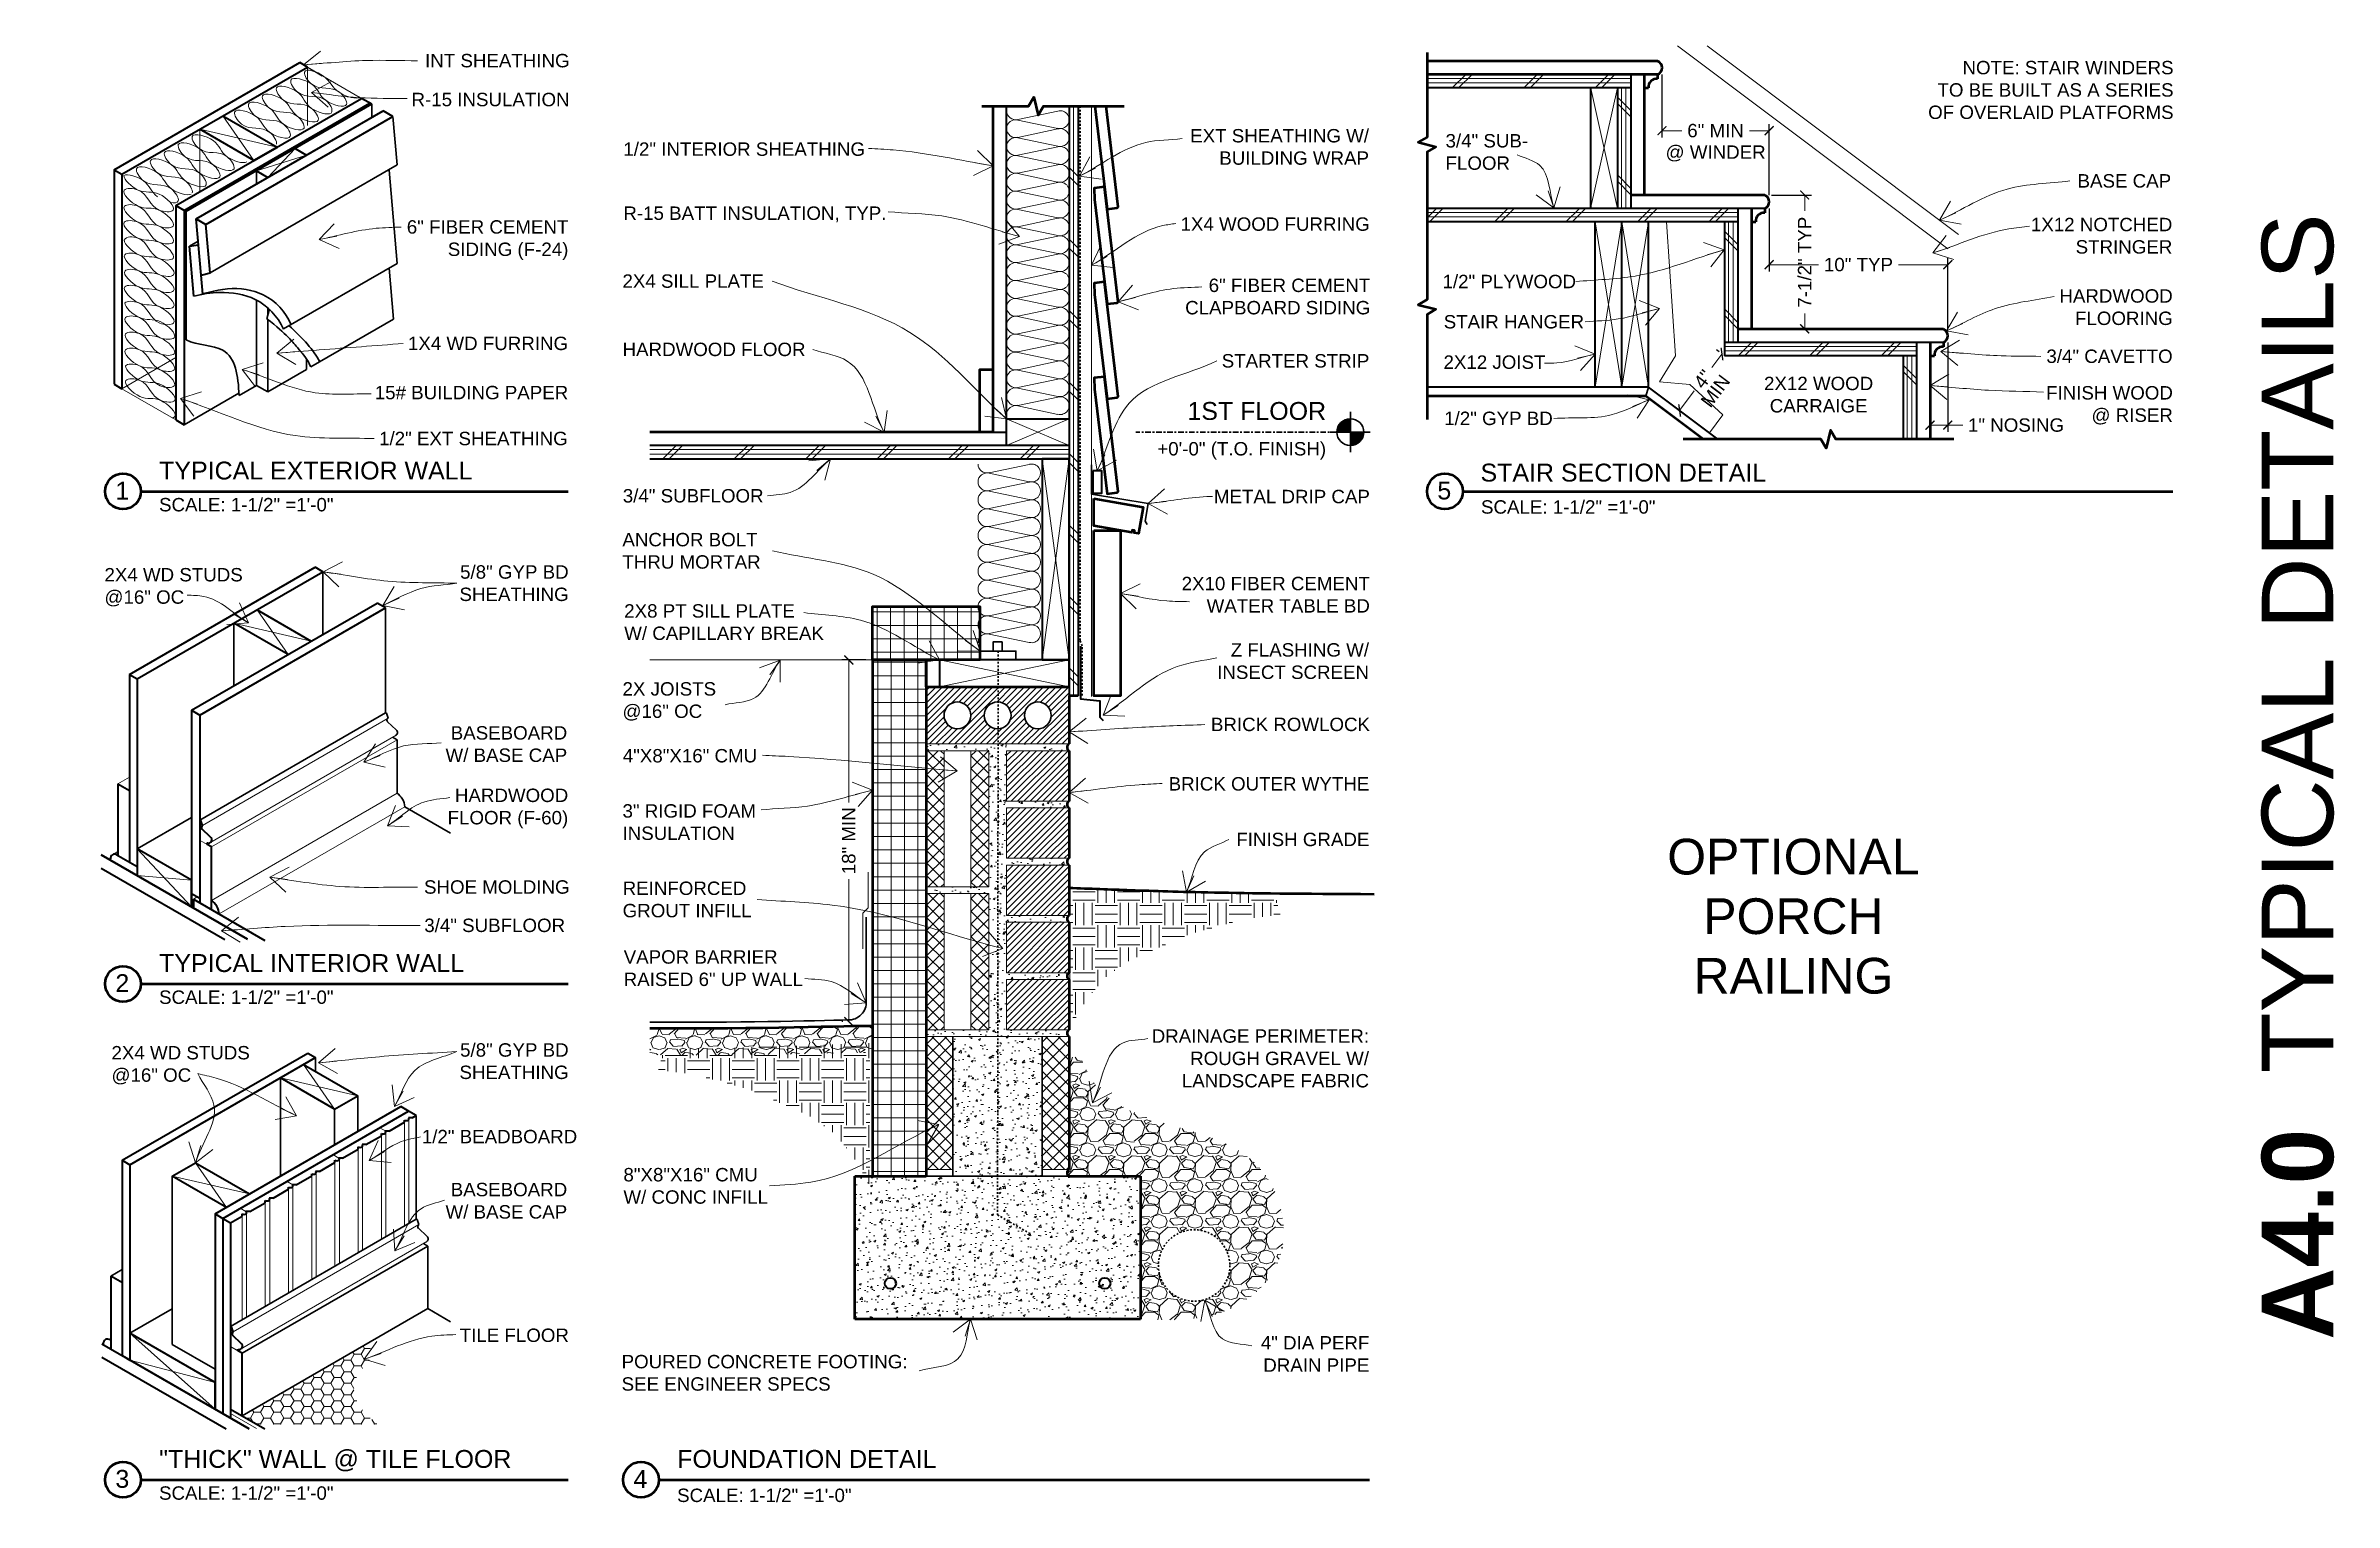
# Model space of a CAD drawing. Header units: inches. Extents: x -54 to 15382, y 469 to 41738.
# Drawn here: x 275.2 to 403.3, y 2725.7 to 2807.3 of the extents above; entities that cross this region are included whole.
import ezdxf

# ---------------------------------------------------------------- set-up
doc = ezdxf.new("R2010")
doc.units = ezdxf.units.IN
doc.header["$MEASUREMENT"] = 0
doc.linetypes.add('CENTER', pattern=[2, 1.25, -0.25, 0.25, -0.25])
doc.linetypes.add('DASHED2', pattern=[0.375, 0.25, -0.125])
doc.layers.get('0').update_dxf_attribs({"lineweight": 9})
for name, color, linetype, lineweight in [('1', 7, 'Continuous', 9), ('2', 7, 'Continuous', 18), ('3', 7, 'Continuous', 30), ('4', 7, 'Continuous', 40), ('5', 7, 'Continuous', 50), ('A-DIMSx', 7, 'Continuous', 9), ('A-TEXTx', 7, 'Continuous', 18), ('TB-11x17', 7, 'Continuous', 50)]:
    doc.layers.add(name, color=color, linetype=linetype, lineweight=lineweight)
doc.styles.get("Standard").update_dxf_attribs({"font": 'arial.ttf'})
doc.dimstyles.get("Standard").update_dxf_attribs({"dimtxt": 3, "dimasz": 2, "dimexe": 0.03125, "dimexo": 0.0625, "dimgap": 0.03125, "dimtad": 0, "dimtoh": 1, "dimdec": 4, "dimlfac": 0.99985, "dimzin": 0, "dimdsep": 46, "dimlunit": 4, "dimtxsty": 'Standard', "dimblk": 'ARCHTICK', "dimblk1": 'ARCHTICK', "dimblk2": 'ARCHTICK', "dimcen": 0.09, "dimclrt": 256, "dimadec": 0, "dimazin": 0, "dimtfac": 1, "dimtdec": 4, "dimtofl": 0, "dimtmove": 0, "dimatfit": 3, "dimfxl": 1, "dimtolj": 1, "dimtzin": 0, "dimarcsym": 0})
pattern_1 = [(45, (11.4148, 8.35589), (-0.176776695, 0.176776695), [])]
pattern_2 = [(45, (11.4148, 5.69051), (-0.176776695, 0.176776695), [])]
pattern_3 = [(45, (9.8287, 5.6905), (-0.35355339, 0.35355339), []), (135, (9.8287, 5.6905), (-0.35355339, -0.35355339), [])]
pattern_4 = [(228.0128, (2.94, 5.45884), (-15.999996464, -18.000002683), [0.269072, -26.638176]), (184.9697, (2.76, 5.25884), (24.000002103, 1.999982614), [0.461736, -45.71185]), (132.5104, (2.3, 5.21884), (19.9999814367, -22.000017348), [0.325576, -32.232064]), (267.2737, (1.52, 4.71884), (1.9999920355, 40.00000059), [0.420476, -41.627116]), (292.8337, (1.5, 4.29884), (-10.000019811, 23.9999928236), [0.41231, -40.818746]), (357.2737, (1.66, 3.91884), (-40.00000059, 1.9999920355), [0.420476, -41.627116]), (37.6942, (2.08, 3.89884), (-26.0000146912, -19.9999808103), [0.556058, -55.049698]), (72.2553, (2.52, 4.23884), (14.0000215254, 43.9999924625), [0.524976, -51.972642]), (121.4296, (2.68, 4.73884), (-16.0000164684, 25.999990073), [0.4219, -41.768146]), (175.2364, (2.46, 5.09884), (22.000001893, -1.999983065), [0.481664, -23.601526]), (222.3974, (1.98, 5.13884), (-24.0000147021, -21.999984164), [0.622896, -61.66675]), (138.8141, (3.5, 4.69884), (-14.000005894, 11.999994627), [0.212602, -21.047688]), (171.4692, (3.34, 4.83884), (25.9999965696, -4.00001582), [0.404474, -40.043022]), (225, (2.94, 4.8988), (-4e-16, -2.0000006), [0.282842, -2.545584]), (203.1986, (2.8, 5.13884), (9.999999461, 4.00000265), [0.152316, -15.07923]), (291.8014, (2.66, 5.07884), (-1.99999982, 6.000000546), [0.215406, -10.554924]), (30.9638, (2.74, 4.87884), (5.999996045, 4.000004967), [0.349858, -11.312046]), (161.5651, (3.04, 5.05884), (4.00000087, -1.9999968), [0.252982, -6.071574]), (16.3895, (1.5, 5.07884), (20.000004397, 5.9999854196), [0.3544, -35.08569]), (70.3462, (1.84, 5.17884), (-7.999990495, -22.000004271), [0.297322, -29.434816]), (293.1986, (3.04, 5.45884), (-4.00000265, 9.999999461), [0.30463, -14.926916]), (343.6105, (3.16, 5.17884), (-20.000004397, 5.9999854196), [0.3544, -35.08569]), (339.444, (1.5, 3.83884), (-10.00000369, 3.999991993), [0.34176, -16.746248]), (294.7751, (1.82, 3.71884), (-9.9999843785, 22.000006844), [0.286356, -28.349286]), (66.8014, (3.06, 3.45884), (4.00000265, 9.999999461), [0.30463, -14.926916]), (17.354, (3.18, 3.73884), (-26.000004038, -7.9999890045), [0.335262, -33.190848]), (69.444, (2.08, 3.45884), (-3.999991993, -10.00000369), [0.17088, -16.917128]), (101.3099, (2.94, 3.45884), (-1.999995264, 8.000001504), [0.10198, -10.096058]), (165.9638, (2.92, 3.55884), (6.00000109, -1.999996115), [0.41231, -7.8339]), (186.009, (2.52, 3.65884), (19.999999502, 1.999998635), [0.3821, -37.827846]), (303.6901, (2.74, 4.69884), (-2.00000267, 3.99999912), [0.288444, -6.922658]), (353.1572, (2.9, 4.45884), (33.999998731, -4.0000159958), [0.503588, -49.855126]), (60.9454, (3.4, 4.39884), (-8.000000054, -14.000000769), [0.205912, -20.385348]), (90, (3.5, 4.5788), (-2, 2), [0.12, -1.88]), (120.2564, (2.48, 3.71884), (7.9999897736, -14.000004912), [0.277848, -27.50704]), (48.0128, (2.34, 3.95884), (15.999996464, 18.000002683), [0.538144, -26.369104]), (0, (2.7, 4.3588), (2, 2), [0.52, -1.48]), (325.3048, (3.22, 4.35884), (-19.999988518, 14.000017219), [0.316228, -31.306548]), (254.0546, (3.48, 4.17884), (-1.999999779, -8.000000253), [0.291204, -14.269016]), (207.646, (3.4, 3.89884), (-37.9999916144, -20.0000154263), [0.47413, -46.938948]), (175.4261, (2.98, 3.67884), (-26.0000011166, 1.9999896023), [0.501598, -49.658148])]
pattern_5 = [(45, (11.4148, 12.09051), (-0.176776695, 0.176776695), [])]
pattern_6 = [(45, (9.8287, 13.6905), (-0.35355339, 0.35355339), []), (135, (9.8287, 13.6905), (-0.35355339, -0.35355339), [])]

msp = doc.modelspace()

# ---------------------------------------------------------------- texts
at = {"ltscale": 0.5, "insert": (401.2540008, 2766.3542647), "char_height": 4, "attachment_point": 5, "rotation": 90}
msp.add_mtext('{\\fArial|b1|i0|c0|p34;A4.0\\fArial|b0|i0|c1|p0;  TYPICAL DETAILS}', dxfattribs=at)
at = {"ltscale": 0.1}
for s, insert, char_height, width, attachment_point in [('{TYPICAL EXTERIOR WALL }', (281.525053, 2783.979423), 1, 78.053664802, 1), ('{STAIR SECTION DETAIL}', (355.493271, 2783.8660259), 1, 78.053664802, 1), ('{1}', (279.4656397, 2782.3563586), 1, 2.787644522, 5), ('{5}', (353.4656397, 2782.3563586), 1, 2.787644522, 5), ('{OPTIONAL \\PPORCH \\PRAILING }', (373.008899, 2762.8745673), 2, 22.738269848, 2), ('{TYPICAL INTERIOR WALL }', (281.525053, 2756.416923), 1, 78.053664802, 1), ('{2}', (279.4656397, 2754.7938586), 1, 2.787644522, 5), ('{"THICK" WALL @ TILE FLOOR}', (281.525053, 2728.666923), 1, 78.053664802, 1), ('{FOUNDATION DETAIL}', (310.525053, 2728.666923), 1, 78.053664802, 1), ('{3}', (279.4656397, 2727.0438586), 1, 2.787644522, 5), ('{4}', (308.4656397, 2727.0438586), 1, 2.787644522, 5)]:
    msp.add_mtext(s, dxfattribs=dict(at, insert=insert, char_height=char_height, width=width, attachment_point=attachment_point))
at = {"layer": 'A-DIMSx', "ltscale": 0.25, "insert": (368.6542238, 2801.2255893), "char_height": 0.75, "attachment_point": 5}
msp.add_mtext('{@ WINDER}', dxfattribs=at)
at = {"layer": 'A-DIMSx', "ltscale": 0.25, "insert": (368.6420142, 2787.9319537), "char_height": 0.75, "attachment_point": 5, "rotation": 53.130102354}
msp.add_mtext('{MIN}', dxfattribs=at)
at = {"layer": 'A-TEXTx', "ltscale": 0.25, "char_height": 0.75}
for s, insert, attachment_point in [('{INT SHEATHING}', (304.5023365, 2806.4148637), 6), ('{NOTE: STAIR WINDERS \\PTO BE BUILT AS A SERIES \\POF OVERLAID PLATFORMS}', (394.2883271, 2804.7748524), 6), ('{R-15 INSULATION }', (304.5010483, 2804.2384108), 6), ('{1/2" INTERIOR SHEATHING}', (307.5112558, 2801.4623791), 4), ('{EXT SHEATHING W/\\PBUILDING WRAP}', (349.2519998, 2801.5873262), 6), ('{3/4" SUB-\\PFLOOR }', (353.5346962, 2801.3050057), 4), ('{BASE CAP}', (394.1534368, 2799.6866603), 6), ('{R-15 BATT INSULATION, TYP.}', (307.5112558, 2797.8130938), 4), ('{6" FIBER CEMENT\\PSIDING (F-24) }', (304.4343285, 2796.3754321), 6), ('{1X4 WOOD FURRING}', (349.2934153, 2797.2663219), 6), ('{1X12 NOTCHED\\PSTRINGER}', (394.2203376, 2796.617404), 6), ('{2X4 SILL PLATE}', (307.460241, 2794.0775452), 4), ('{6" FIBER CEMENT\\PCLAPBOARD SIDING}', (349.3208629, 2793.2153764), 6), ('{1/2" PLYWOOD }', (353.3659654, 2794.0530259), 4), ('{HARDWOOD\\PFLOORING}', (394.2420495, 2792.6202076), 6), ('{STAIR HANGER }', (353.4321995, 2791.8017011), 4), ('{1X4 WD FURRING}', (304.417185, 2790.59088), 6), ('{HARDWOOD FLOOR}', (307.4663888, 2790.2555579), 4), ('{3/4" CAVETTO}', (394.2381311, 2789.8709041), 6), ('{STARTER STRIP}', (349.2711557, 2789.6156078), 6), ('{2X12 JOIST }', (353.4207455, 2789.5410926), 4), ('{15# BUILDING PAPER }', (304.4246903, 2787.8384873), 6), ('{FINISH WOOD\\P@ RISER}', (394.250106, 2787.1299086), 6), ('{1/2" GYP BD}', (353.4602944, 2786.3959444), 4), ('{1/2" EXT SHEATHING }', (304.3968792, 2785.2675556), 6), ('{3/4" SUBFLOOR }', (307.4786675, 2782.0615894), 4), ('{METAL DRIP CAP}', (349.3009718, 2782.0206595), 6), ('{ANCHOR BOLT\\PTHRU MORTAR}', (307.4566204, 2778.9837966), 4), ('{2X4 WD STUDS\\P@16" OC }', (278.4646089, 2775.8740653), 7), ('{5/8" GYP BD\\PSHEATHING}', (304.4484782, 2777.1725466), 6), ('{2X10 FIBER CEMENT\\PWATER TABLE BD}', (349.3001852, 2776.5313322), 6), ('{2X8 PT SILL PLATE \\PW/ CAPILLARY BREAK }', (307.5597043, 2774.9934918), 4), ('{Z FLASHING W/\\PINSECT SCREEN}', (349.2518564, 2772.8121749), 6), ('{2X JOISTS\\P@16" OC}', (307.4624883, 2770.5599531), 4), ('{BRICK ROWLOCK}', (349.3076965, 2769.2679018), 6), ('{BASEBOARD\\PW/ BASE CAP}', (304.3680769, 2768.1687722), 6), ('{4"X8"X16" CMU}', (307.4798237, 2767.5150398), 4), ('{BRICK OUTER WYTHE}', (349.2677726, 2765.9419082), 6), ('{HARDWOOD\\PFLOOR (F-60) }', (304.4250038, 2764.5659701), 6), ('{3" RIGID FOAM \\PINSULATION}', (307.46464, 2763.8011817), 4), ('{FINISH GRADE }', (349.2728346, 2762.8301406), 6), ('{SHOE MOLDING }', (304.5013815, 2760.1685258), 6), ('{REINFORCED \\PGROUT INFILL}', (307.4718605, 2759.4723608), 4), ('{3/4" SUBFLOOR }', (304.2504109, 2758.0222805), 6), ('{DRAINAGE PERIMETER: \\PROUGH GRAVEL W/ \\PLANDSCAPE FABRIC }', (349.251975, 2750.5772327), 6), ('{2X4 WD STUDS\\P@16" OC }', (278.8584122, 2749.1240653), 7), ('{5/8" GYP BD\\PSHEATHING}', (304.4484782, 2750.4225466), 6), ('{1/2" BEADBOARD}', (304.9276404, 2746.2005889), 6), ('{8"X8"X16" CMU\\PW/ CONC INFILL}', (307.5157225, 2743.4435927), 4), ('{BASEBOARD\\PW/ BASE CAP}', (304.3680769, 2742.6116354), 6), ('{TILE FLOOR }', (304.4629915, 2735.0821785), 6), ('{4" DIA PERF\\PDRAIN PIPE}', (349.2706024, 2734.0410297), 6), ('{POURED CONCRETE FOOTING:\\PSEE ENGINEER SPECS}', (307.4136452, 2732.9816624), 4)]:
    msp.add_mtext(s, dxfattribs=dict(at, insert=insert, attachment_point=attachment_point))
at = {"layer": 'A-TEXTx', "ltscale": 0.5}
for s, insert, char_height, width, attachment_point in [('{2X12 WOOD\\PCARRAIGE}', (374.4195047, 2788.7289652), 0.75, 6.326106392, 2), ('{1ST FLOOR }', (346.8489354, 2787.3148923), 1, 15.796025725, 3), ('{+0\'-0" (T.O. FINISH)}', (346.8489354, 2785.0736538), 0.75, 13.542753413, 3)]:
    msp.add_mtext(s, dxfattribs=dict(at, insert=insert, char_height=char_height, width=width, attachment_point=attachment_point))
at = {"layer": 'A-TEXTx', "ltscale": 0.25, "insert": (307.5306923, 2755.6279799), "char_height": 0.75, "width": 12.179363326, "attachment_point": 4}
msp.add_mtext('{VAPOR BARRIER\\PRAISED 6" UP WALL}', dxfattribs=at)
at = {"layer": 'TB-11x17', "ltscale": 0.5, "char_height": 0.75, "width": 12.179363326, "attachment_point": 1}
for insert in [(281.5198107, 2781.9450936), (355.5198107, 2781.8170362), (281.5198107, 2754.3825936), (281.5198107, 2726.6325936), (310.5198107, 2726.5045362)]:
    msp.add_mtext('{SCALE: 1-1/2" =1\'-0"}', dxfattribs=dict(at, insert=insert))

# ---------------------------------------------------------------- blocks, each defined once
blk = doc.blocks.new('_ArchTick')
at = {"color": 0, "linetype": 'ByBlock', "lineweight": 0, "const_width": 0.15}
blk.add_lwpolyline([(-0.5, -0.5), (0.5, 0.5)], dxfattribs=at)
blk = doc.blocks.new('*D413')
at = {"layer": 'A-DIMSx', "color": 0, "lineweight": -2, "ltscale": 0.1}
for p, q in [((368.85, 2790.12), (368.71, 2790.23)), ((366.48, 2786.96), (366.34, 2787.07))]:
    blk.add_line(p, q, dxfattribs=at)
at = {"layer": 'A-DIMSx', "color": 0, "lineweight": 5, "ltscale": 0.1}
for p, q in [((369.01, 2790), (368.45, 2789.25)), ((366.64, 2786.84), (367.46, 2787.94))]:
    blk.add_line(p, q, dxfattribs=at)
at = {"layer": 'A-DIMSx', "color": 0, "lineweight": 5, "xscale": 0.5, "yscale": 0.5, "zscale": 0.5}
for p, rotation in [((369.01, 2790), 53.13010235415533), ((366.64, 2786.84), 233.1301023541553)]:
    blk.add_blockref('_ArchTick', p, dxfattribs=dict(at, rotation=rotation))
at = {"layer": 'A-DIMSx', "ltscale": 0.25, "insert": (367.95, 2788.6), "char_height": 0.75, "attachment_point": 5, "rotation": 53.1301}
blk.add_mtext('\\A1;4"', dxfattribs=at)
blk = doc.blocks.new('*D414')
at = {"layer": 'A-DIMSx', "color": 0, "lineweight": -2, "ltscale": 0.1}
for p, q in [((371.65, 2798.15), (371.65, 2794.62)), ((381.65, 2791.4), (381.65, 2795.37))]:
    blk.add_line(p, q, dxfattribs=at)
at = {"layer": 'A-DIMSx', "color": 0, "lineweight": 5, "ltscale": 0.1}
for p, q in [((371.65, 2795), (374.42, 2795)), ((381.65, 2795), (378.89, 2795))]:
    blk.add_line(p, q, dxfattribs=at)
at = {"layer": 'A-DIMSx', "color": 0, "lineweight": 5, "xscale": 0.5, "yscale": 0.5, "zscale": 0.5, "rotation": 180}
blk.add_blockref('_ArchTick', (371.65, 2795), dxfattribs=at)
at = {"layer": 'A-DIMSx', "color": 0, "lineweight": 5, "xscale": 0.5, "yscale": 0.5, "zscale": 0.5}
blk.add_blockref('_ArchTick', (381.65, 2795), dxfattribs=at)
at = {"layer": 'A-DIMSx', "ltscale": 0.25, "insert": (376.65, 2795), "char_height": 0.75, "attachment_point": 5}
blk.add_mtext('\\A1;10" TYP', dxfattribs=at)
blk = doc.blocks.new('*D415')
at = {"layer": 'A-DIMSx', "color": 0, "lineweight": -2, "ltscale": 0.1}
for p, q in [((371.78, 2798.9), (374.02, 2798.9)), ((371.78, 2791.41), (374.02, 2791.41))]:
    blk.add_line(p, q, dxfattribs=at)
at = {"layer": 'A-DIMSx', "color": 0, "lineweight": 5, "ltscale": 0.1}
for p, q in [((373.64, 2798.9), (373.64, 2798.01)), ((373.64, 2791.41), (373.64, 2792.26))]:
    blk.add_line(p, q, dxfattribs=at)
at = {"layer": 'A-DIMSx', "color": 0, "lineweight": 5, "xscale": 0.5, "yscale": 0.5, "zscale": 0.5}
for p, rotation in [((373.64, 2798.9), 90), ((373.64, 2791.41), 270)]:
    blk.add_blockref('_ArchTick', p, dxfattribs=dict(at, rotation=rotation))
at = {"layer": 'A-DIMSx', "ltscale": 0.25, "insert": (373.64, 2795.14), "char_height": 0.75, "attachment_point": 5, "rotation": 90}
blk.add_mtext('\\A1;7-1/2" TYP', dxfattribs=at)
blk = doc.blocks.new('BATT Insulation 3.5 INCH')
at = {"layer": '1'}
for p, q in [((5135.61, 4545.04), (5137.85, 4545.51)), ((5135.61, 4545.01), (5137.85, 4544.54))]:
    blk.add_line(p, q, dxfattribs=at)
for centre, start, end in [((5135.48, 4545.53), 180, 285), ((5137.98, 4545.03), 255, 105), ((5135.48, 4544.53), 73.826, 180)]:
    blk.add_arc(centre, 0.5, start, end, dxfattribs=at)
blk = doc.blocks.new('*D491')
at = {"layer": 'A-DIMSx', "color": 0, "lineweight": -2, "ltscale": 0.1}
for p, q in [((365.65, 2805.65), (365.65, 2802.12)), ((371.65, 2798.9), (371.65, 2802.87))]:
    blk.add_line(p, q, dxfattribs=at)
at = {"layer": 'A-DIMSx', "color": 0, "lineweight": 5, "ltscale": 0.1}
for p, q in [((365.65, 2802.5), (366.76, 2802.5)), ((371.65, 2802.5), (370.55, 2802.5))]:
    blk.add_line(p, q, dxfattribs=at)
at = {"layer": 'A-DIMSx', "color": 0, "lineweight": 5, "xscale": 0.5, "yscale": 0.5, "zscale": 0.5, "rotation": 180}
blk.add_blockref('_ArchTick', (365.65, 2802.5), dxfattribs=at)
at = {"layer": 'A-DIMSx', "color": 0, "lineweight": 5, "xscale": 0.5, "yscale": 0.5, "zscale": 0.5}
blk.add_blockref('_ArchTick', (371.65, 2802.5), dxfattribs=at)
at = {"layer": 'A-DIMSx', "ltscale": 0.25, "insert": (368.65, 2802.5), "char_height": 0.75, "attachment_point": 5}
blk.add_mtext('\\A1;6" MIN', dxfattribs=at)
blk = doc.blocks.new('*D492')
at = {"layer": 'A-DIMSx', "color": 0, "lineweight": -2, "ltscale": 0.1}
for p, q in [((381.65, 2790.65), (381.65, 2785.65)), ((380.65, 2789.52), (380.65, 2785.65))]:
    blk.add_line(p, q, dxfattribs=at)
at = {"layer": 'A-DIMSx', "color": 0, "lineweight": 5, "ltscale": 0.1}
for p, q in [((381.65, 2786.02), (380.65, 2786.02)), ((381.15, 2786.02), (380.65, 2786.02)), ((381.65, 2786.02), (382.49, 2786.02))]:
    blk.add_line(p, q, dxfattribs=at)
at = {"layer": 'A-DIMSx', "color": 0, "lineweight": 5, "xscale": 0.5, "yscale": 0.5, "zscale": 0.5, "rotation": 180}
blk.add_blockref('_ArchTick', (380.65, 2786.02), dxfattribs=at)
at = {"layer": 'A-DIMSx', "color": 0, "lineweight": 5, "xscale": 0.5, "yscale": 0.5, "zscale": 0.5}
blk.add_blockref('_ArchTick', (381.65, 2786.02), dxfattribs=at)
at = {"layer": 'A-DIMSx', "ltscale": 0.25, "insert": (385.47, 2786.02), "char_height": 0.75, "attachment_point": 5}
blk.add_mtext('\\A1;1" NOSING', dxfattribs=at)
blk = doc.blocks.new('*D516')
at = {"layer": 'A-DIMSx', "color": 0, "lineweight": -2, "ltscale": 0.1}
for p, q in [((321.09, 2772.88), (319.75, 2772.88)), ((319.8, 2752.64), (319.75, 2752.64))]:
    blk.add_line(p, q, dxfattribs=at)
at = {"layer": 'A-DIMSx', "color": 0, "lineweight": 5, "ltscale": 0.1}
for p, q in [((320.13, 2772.88), (320.13, 2764.91)), ((320.13, 2752.64), (320.13, 2760.61))]:
    blk.add_line(p, q, dxfattribs=at)
at = {"layer": 'A-DIMSx', "color": 0, "lineweight": 5, "xscale": 0.5, "yscale": 0.5, "zscale": 0.5}
for p, rotation in [((320.13, 2772.88), 90), ((320.13, 2752.64), 270)]:
    blk.add_blockref('_ArchTick', p, dxfattribs=dict(at, rotation=rotation))
at = {"layer": 'A-DIMSx', "ltscale": 0.25, "insert": (320.13, 2762.76), "char_height": 0.75, "attachment_point": 5, "rotation": 90}
blk.add_mtext('\\A1;18" MIN', dxfattribs=at)
blk = doc.blocks.new('Point')
at = {"lineweight": 0, "ltscale": 0.1}
h = blk.add_hatch(color=256, dxfattribs=at)
h.dxf.hatch_style = 1
h.paths.add_polyline_path([(-3.29, 4.165, 0.414214), (-3.353, 4.103), (-3.29, 4.103)])
h.paths.add_polyline_path([(-3.29, 4.103), (-3.29, 4.04, 0.414214), (-3.228, 4.103)])
at = {"layer": '3', "ltscale": 0.1}
for q in [(-3.29, 4.197), (-3.384, 4.103), (-3.197, 4.103), (-3.29, 4.009)]:
    blk.add_line((-3.29, 4.103), q, dxfattribs=at)
blk.add_circle((-3.29, 4.103), 0.0625, dxfattribs=at)

# ---------------------------------------------------------------- dimensions: what is measured, and where the dimension line sits
at = {"layer": 'A-DIMSx', "ltscale": 0.1}
for base, p1, p2, text, picture, middle in [((371.6542238, 2802.497039), (365.6542238, 2806.0202071), (371.6542238, 2798.5202071), '6" MIN', '*D491', (368.6542238, 2802.497039)), ((381.6542238, 2794.997039), (371.6542238, 2798.5202071), (381.6542238, 2791.0202071), '10" TYP', '*D414', (376.6542238, 2794.997039))]:
    dim = msp.add_linear_dim(base=base, p1=p1, p2=p2, text=text, dimstyle='Standard', override={"dimtxt": 0.75, "dimasz": 0.5, "dimexe": 0.375, "dimexo": 0.375, "dimgap": 0.375, "dimlfac": -47.9928, "dimlwd": 5}, dxfattribs=at)
    dim.commit()
    dim.dimension.update_dxf_attribs({"geometry": picture, "text_midpoint": middle})
for base, p1, p2, angle, text, picture, middle, dimtype in [((373.6442262, 2791.4122276), (371.4049347, 2798.8952071), (371.4049347, 2791.4122276), 90, '7-1/2" TYP', '*D415', (373.6442262, 2795.1352554), 160), ((366.6387908, 2786.844815), (369.1549347, 2789.8952071), (366.7849347, 2786.7352071), 233.130102354, '4"', '*D413', (367.9535977, 2788.5978909), 161)]:
    dim = msp.add_linear_dim(base=base, p1=p1, p2=p2, angle=angle, text=text, dimstyle='Standard', override={"dimtxt": 0.75, "dimasz": 0.5, "dimexe": 0.375, "dimexo": 0.375, "dimgap": 0.375, "dimlfac": -47.9928, "dimlwd": 5}, dxfattribs=at)
    dim.commit()
    dim.dimension.update_dxf_attribs({"geometry": picture, "text_midpoint": middle, "dimtype": dimtype})
dim = msp.add_linear_dim(base=(380.6549347, 2786.0234489), p1=(381.6542238, 2791.0202071), p2=(380.6549347, 2789.8952071), text='1" NOSING', dimstyle='Standard', override={"dimtxt": 0.75, "dimasz": 0.5, "dimexe": 0.375, "dimexo": 0.375, "dimgap": 0.375, "dimlfac": -47.9928, "dimlwd": 5}, dxfattribs=at)
dim.commit()
dim.dimension.update_dxf_attribs({"geometry": '*D492', "text_midpoint": (385.4665095, 2786.0234489), "dimtype": 160})
dim = msp.add_linear_dim(base=(320.1299371, 2772.8784187), p1=(320.178507, 2752.6430331), p2=(321.4628276, 2772.8784187), angle=90, text='18" MIN', dimstyle='Standard', override={"dimtxt": 0.75, "dimasz": 0.5, "dimexe": 0.375, "dimexo": 0.375, "dimgap": 0.375, "dimlfac": -47.9928, "dimlwd": 5}, dxfattribs=at)
dim.commit()
dim.dimension.update_dxf_attribs({"geometry": '*D516', "text_midpoint": (320.1299371, 2762.7607259)})

# ---------------------------------------------------------------- hatches: boundary and pattern name
at = {"layer": '1', "ltscale": 0.25}
h = msp.add_hatch(dxfattribs=at)
h.set_pattern_fill('ANSI37', color=256, scale=6, angle=45, style=0)
h.set_pattern_definition([(90, (0.7221, -6.18296), (-0.75, 0), []), (180, (0.7221, -6.18296), (-1e-16, -0.75), [])])
h.paths.add_polyline_path([(327.4628276, 2772.8784187), (327.4628276, 2775.8784187), (321.4628276, 2775.8784187), (321.4628276, 2772.8784187)])
h = msp.add_hatch(dxfattribs=at)
h.set_pattern_fill('ANSI37', color=256, scale=6, angle=45, style=0)
h.paths.add_polyline_path([(324.4628276, 2743.9909187), (324.4628276, 2772.8784187), (321.4628276, 2772.8784187), (321.4628276, 2743.9909187)])
h = msp.add_hatch(dxfattribs=at)
h.set_pattern_fill('ANSI31', color=256, scale=2, style=0)
h.set_pattern_definition(pattern_1)
h.paths.add_polyline_path([(332.4628276, 2768.1784187), (332.4628276, 2770.8784187), (332.4628276, 2771.3784187), (325.2128276, 2771.3784187), (324.4628276, 2771.3784187), (324.4628276, 2768.1784187)])
h.paths.add_polyline_path([(327.7128276, 2769.7784187, -1), (329.2128276, 2769.7784187, -1)], flags=16)
h.paths.add_polyline_path([(325.4628276, 2769.7784187, -1), (326.9628276, 2769.7784187, -1)], flags=16)
h.paths.add_polyline_path([(329.9628276, 2769.7784187, -1), (331.4628276, 2769.7784187, -1)], flags=16)
h = msp.add_hatch(dxfattribs=at)
h.set_pattern_fill('AR-CONC', color=256, scale=0.166667, style=0)
h.set_pattern_definition([(50, (0, 0), (1.19543364, -0.1045869), [0.125, -1.375]), (355, (0, 0), (-0.2312522, 1.25365356), [0.1, -1.1]), (100.4514, (0.0996, -0.0087), (0.9641823, 1.1490659), [0.10623365, -1.1685702]), (46.1842, (0, 0.3333), (1.7787351, -0.275865), [0.1875, -2.0625]), (96.6356, (0.1482, 0.3103), (1.5577712, 1.6235298), [0.1593505, -1.752855]), (351.1842, (0, 0.3333), (1.5577699, 1.623531), [0.15, -1.65]), (21, (0.1667, 0.25), (0.9948451, -0.6710315), [0.125, -1.375]), (326, (0.1667, 0.25), (0.40552555, 1.2085834), [0.1, -1.1]), (71.4514, (0.2496, 0.1941), (1.40037105, 0.53755083), [0.10623365, -1.1685702]), (37.5, (0, 0), (0.020266426, 0.55482309), [0, -1.08666667, 0, -1.11666667, 0, -1.10416667]), (7.5, (0, 0), (0.43844923, 0.65735285), [0, -0.63666667, 0, -1.06166667, 0, -0.42083333]), (-32.5, (-0.37167, 0), (0.88970406, -0.03759145), [0, -0.41666667, 0, -1.3, 0, -1.725]), (-42.5, (-0.5383, 0), (0.97197695, 0.16684164), [0, -0.54166667, 0, -0.86333333, 0, -1.225])])
h.paths.add_polyline_path([(332.4628276, 2761.4034187, -0.6187928255), (332.4628276, 2761.7784187), (328.9628276, 2761.7784187), (328.9628276, 2764.6034187), (332.4628276, 2764.6034187, -0.6187928254), (332.4628276, 2764.9784187), (328.9628276, 2764.9784187), (328.9628276, 2767.8034187), (332.4628276, 2767.8034187, -0.6187928255), (332.4628276, 2768.1784187), (324.4628276, 2768.1784187), (324.4628276, 2767.8034187), (327.9628276, 2767.8034187), (327.9628276, 2760.1784187), (324.4628276, 2760.1784187), (324.4628276, 2759.8034187), (327.9628276, 2759.8034187), (327.9628276, 2752.1784187), (324.4628276, 2752.1784187), (324.4628276, 2751.8034187), (325.9628276, 2751.8034187), (330.9628276, 2751.8034187), (332.4628276, 2751.8034187, -0.6187928255), (332.4628276, 2752.1784187), (328.9628276, 2752.1784187), (328.9628276, 2755.0034187), (332.4628276, 2755.0034187, -0.6187928255), (332.4628276, 2755.3784187), (328.9628276, 2755.3784187), (328.9628276, 2758.2034187), (332.4628276, 2758.2034187, -0.6187928255), (332.4628276, 2758.5784187), (328.9628276, 2758.5784187), (328.9628276, 2761.4034187)])
h = msp.add_hatch(dxfattribs=at)
h.set_pattern_fill('ANSI37', color=256, scale=4, style=0)
h.set_pattern_definition(pattern_6)
h.paths.add_polyline_path([(325.4628276, 2760.1784187), (325.4628276, 2767.8034187), (324.4628276, 2767.8034187), (324.4628276, 2760.1784187)])
h = msp.add_hatch(dxfattribs=at)
h.set_pattern_fill('ANSI37', color=256, scale=4, style=0)
h.set_pattern_definition(pattern_6)
h.paths.add_polyline_path([(327.9628276, 2760.1784187), (327.9628276, 2767.8034187), (326.9628276, 2767.8034187), (326.9628276, 2760.1784187)])
h = msp.add_hatch(dxfattribs=at)
h.set_pattern_fill('ANSI31', color=256, scale=2, style=0)
h.set_pattern_definition(pattern_1)
h.paths.add_polyline_path([(332.4628276, 2764.9784187), (332.4628276, 2767.8034187), (328.9628276, 2767.8034187), (328.9628276, 2764.9784187)])
h = msp.add_hatch(dxfattribs=at)
h.set_pattern_fill('ANSI31', color=256, scale=2, style=0)
h.set_pattern_definition(pattern_5)
h.paths.add_polyline_path([(332.4628276, 2761.7784187), (332.4628276, 2764.6034187), (328.9628276, 2764.6034187), (328.9628276, 2761.7784187)])
h = msp.add_hatch(dxfattribs=at)
h.set_pattern_fill('ANSI31', color=256, scale=2, style=0)
h.set_pattern_definition(pattern_5)
h.paths.add_polyline_path([(332.4628276, 2758.5784187), (332.4628276, 2761.4034187), (328.9628276, 2761.4034187), (328.9628276, 2758.5784187)])
h = msp.add_hatch(dxfattribs=at)
h.set_pattern_fill('ANSI37', color=256, scale=4, style=0)
h.set_pattern_definition(pattern_3)
h.paths.add_polyline_path([(325.4628276, 2752.1784187), (325.4628276, 2759.8034187), (324.4628276, 2759.8034187), (324.4628276, 2752.1784187)])
h = msp.add_hatch(dxfattribs=at)
h.set_pattern_fill('ANSI37', color=256, scale=4, style=0)
h.set_pattern_definition(pattern_3)
h.paths.add_polyline_path([(327.9628276, 2752.1784187), (327.9628276, 2759.8034187), (326.9628276, 2759.8034187), (326.9628276, 2752.1784187)])
h = msp.add_hatch(dxfattribs=at)
h.set_pattern_fill('EARTH', color=256, scale=5, style=0)
h.set_pattern_definition([(0, (11.4148, 5.6905), (1.25, 1.25), [1.25, -1.25]), (0, (11.4148, 6.1593), (1.25, 1.25), [1.25, -1.25]), (0, (11.4148, 6.628), (1.25, 1.25), [1.25, -1.25]), (90, (11.571, 6.7843), (-1.25, 1.25), [1.25, -1.25]), (90, (12.0398, 6.7843), (-1.25, 1.25), [1.25, -1.25]), (90, (12.5085, 6.7843), (-1.25, 1.25), [1.25, -1.25])])
edge = h.paths.add_edge_path()
edge.add_line((332.4628276, 2752.1784187), (333.4331485, 2753.8590638))
edge.add_line((333.4331485, 2753.8590638), (334.4558762, 2755.0810131))
edge.add_line((334.4558762, 2755.0810131), (335.8469574, 2756.0702264))
edge.add_line((335.8469574, 2756.0702264), (339.3079964, 2757.5736084))
edge.add_line((339.3079964, 2757.5736084), (342.2871454, 2758.371869))
edge.add_line((342.2871454, 2758.371869), (344.2890813, 2758.6302022))
edge.add_line((344.2890813, 2758.6302022), (343.9819123, 2759.7765727))
edge.add_spline(control_points=[(343.9819123, 2759.7765727), (341.2925105, 2759.8189659), (337.4526323, 2759.9485998), (333.6136092, 2760.0865694), (332.4628276, 2760.1283305)], knot_values=[-15.527046282, -15.527046282, -15.527046282, -15.527046282, -7.4573924002, -4.002760655, -4.002760655, -4.002760655, -4.002760655], degree=3, periodic=0)
edge.add_line((332.4628276, 2760.1283305), (332.4628276, 2758.5784187))
edge.add_arc((332.5563205, 2758.3909187), 0.2095165, 116.502150372, 243.497849628)
edge.add_line((332.4628276, 2758.2034187), (332.4628276, 2755.3784187))
edge.add_arc((332.5563205, 2755.1909187), 0.2095165, 116.502150373, 243.497849627)
edge.add_line((332.4628276, 2755.0034187), (332.4628276, 2752.1784187))
h = msp.add_hatch(dxfattribs=at)
h.set_pattern_fill('ANSI31', color=256, scale=2, style=0)
h.set_pattern_definition(pattern_2)
h.paths.add_polyline_path([(332.4628276, 2755.3784187), (332.4628276, 2758.2034187), (328.9628276, 2758.2034187), (328.9628276, 2755.3784187)])
h = msp.add_hatch(dxfattribs=at)
h.set_pattern_fill('ANSI31', color=256, scale=2, style=0)
h.set_pattern_definition(pattern_2)
h.paths.add_polyline_path([(332.4628276, 2752.1784187), (332.4628276, 2755.0034187), (328.9628276, 2755.0034187), (328.9628276, 2752.1784187)])
h = msp.add_hatch(dxfattribs=at)
h.set_pattern_fill('GRAVEL', color=256, scale=2, style=0)
h.set_pattern_definition(pattern_4)
edge = h.paths.add_edge_path()
edge.add_line((321.4628276, 2750.904344), (321.4628276, 2752.404344))
edge.add_spline(control_points=[(321.4628276, 2752.404344), (320.2253343, 2752.4306467), (315.1313585, 2752.2138591), (309.0000785, 2752.2781884)], knot_values=[-182.5228691029, -182.5228691029, -182.5228691029, -182.5228691029, -178.8094025865, -178.8094025865, -178.8094025865, -178.8094025865], degree=3, periodic=0)
edge.add_line((309.0000785, 2752.2781884), (309.0000785, 2750.7781884))
edge.add_spline(control_points=[(309.0000785, 2750.7781884), (315.1313585, 2750.7138591), (320.2253343, 2750.9306467), (321.4628276, 2750.904344)], knot_values=[178.8094025865, 178.8094025865, 178.8094025865, 178.8094025865, 182.5228691029, 182.5228691029, 182.5228691029, 182.5228691029], degree=3, periodic=0)
h = msp.add_hatch(dxfattribs=at)
h.set_pattern_fill('ANSI37', color=256, scale=4, style=0)
h.set_pattern_definition(pattern_3)
h.paths.add_polyline_path([(325.9628276, 2744.3659187), (325.9628276, 2751.8034187), (324.4628276, 2751.8034187), (324.4628276, 2744.3659187)])
h = msp.add_hatch(dxfattribs=at)
h.set_pattern_fill('ANSI37', color=256, scale=4, style=0)
h.set_pattern_definition(pattern_3)
h.paths.add_polyline_path([(332.4628276, 2744.3659187), (332.4628276, 2751.8034187), (330.9628276, 2751.8034187), (330.9628276, 2744.3659187)])
h = msp.add_hatch(dxfattribs=at)
h.set_pattern_fill('EARTH', color=256, scale=5, angle=180, style=0)
h.set_pattern_definition([(180, (642.3496, -3.002), (-1.25, 1.25), [1.25, -1.25]), (180, (642.3496, -2.5332), (-1.25, 1.25), [1.25, -1.25]), (180, (642.3496, -2.0645), (-1.25, 1.25), [1.25, -1.25]), (90, (642.1933, -1.9082), (1.25, 1.25), [1.25, -1.25]), (90, (641.7246, -1.9082), (1.25, 1.25), [1.25, -1.25]), (90, (641.2558, -1.9082), (1.25, 1.25), [1.25, -1.25])])
edge = h.paths.add_edge_path()
edge.add_line((321.3015204, 2743.4859101), (320.3311995, 2745.1665552))
edge.add_line((320.3311995, 2745.1665552), (319.3084718, 2746.3885045))
edge.add_line((319.3084718, 2746.3885045), (317.9173906, 2747.3777178))
edge.add_line((317.9173906, 2747.3777178), (314.4563517, 2748.8810998))
edge.add_line((314.4563517, 2748.8810998), (311.4772026, 2749.6793604))
edge.add_line((311.4772026, 2749.6793604), (309.4752667, 2749.9376936))
edge.add_line((309.4752667, 2749.9376936), (309.7824357, 2751.0840641))
edge.add_spline(control_points=[(309.7824357, 2751.0840641), (312.4718375, 2751.1264573), (316.3117158, 2751.2560912), (320.1507388, 2751.3940608), (321.3015204, 2751.4358219)], knot_values=[-15.527046282, -15.527046282, -15.527046282, -15.527046282, -7.4573924002, -4.002760655, -4.002760655, -4.002760655, -4.002760655], degree=3, periodic=0)
edge.add_line((321.3015204, 2751.4358219), (321.3015204, 2749.8859101))
edge.add_arc((321.2080276, 2749.6984101), 0.2095165, -63.497849628, 63.497849628, ccw=False)
edge.add_line((321.3015204, 2749.5109101), (321.3015204, 2746.6859101))
edge.add_arc((321.2080276, 2746.4984101), 0.2095165, -63.497849627, 63.497849627, ccw=False)
edge.add_line((321.3015204, 2746.3109101), (321.3015204, 2743.4859101))
h = msp.add_hatch(dxfattribs=at)
h.set_pattern_fill('GRAVEL', color=256, scale=2, style=0)
h.set_pattern_definition(pattern_4)
edge = h.paths.add_edge_path()
edge.add_spline(control_points=[(336.4628276, 2735.9909187), (338.0714621, 2735.9222259), (341.1184691, 2735.7921108), (345.2339497, 2739.2616094), (343.6443195, 2745.7486038), (338.1507017, 2746.5993851), (334.2030591, 2748.3398026), (333.3711198, 2749.9956579), (333.1152502, 2750.6458281)], knot_values=[0, 0, 0, 0, 4.7303677776, 8.9600615865, 14.0312622613, 20.7020179501, 24.2416668616, 26.2878518492, 26.2878518492, 26.2878518492, 26.2878518492], degree=3, periodic=0)
edge.add_line((333.1152502, 2750.6458281), (332.4628276, 2750.6458411))
edge.add_line((332.4628276, 2750.6458411), (332.4628276, 2744.3659187))
edge.add_arc((332.5563205, 2744.1784187), 0.2095165, 116.502150373, 243.497849628)
edge.add_line((332.4628276, 2743.9909187), (336.4628276, 2743.9909187))
edge.add_line((336.4628276, 2743.9909187), (336.4628276, 2735.9909187))
h.paths.add_polyline_path([(337.4628276, 2738.9909187, -1), (341.4628276, 2738.9909187, -1)], flags=16)
h = msp.add_hatch(dxfattribs=at)
h.set_pattern_fill('HONEY', color=256, scale=3, style=0)
h.set_pattern_definition([(0, (1.0747, 1.49556), (0.5625, 0.324759525), [0.375, -0.75]), (120, (1.0747, 1.49556), (-0.5625, 0.324759527), [0.375, -0.75]), (60, (1.0747, 1.49556), (1e-09, 0.649519052), [-0.75, 0.375])])
edge = h.paths.add_edge_path()
edge.add_spline(control_points=[(293.7593847, 2730.0923294), (293.2261993, 2730.529507), (292.4714595, 2731.2270562), (292.3265756, 2732.9387758), (293.785223, 2733.9073911), (293.2830814, 2734.4653561), (293.1376291, 2734.5885072)], knot_values=[0.2974976162, 0.2974976162, 0.2974976162, 0.2974976162, 2.2616817591, 3.2893119314, 5.1105286618, 5.6397348738, 5.6397348738, 5.6397348738, 5.6397348738], degree=3, periodic=0)
edge.add_line((293.137629, 2734.5885071), (286.1791644, 2730.5710357))
edge.add_line((286.1791644, 2730.5710357), (287.0083076, 2730.0923296))
edge.add_line((287.0083076, 2730.0923296), (293.7593849, 2730.0923296))
at = {"layer": '2', "ltscale": 0.25}
h = msp.add_hatch(dxfattribs=at)
h.set_pattern_fill('AR-CONC', color=256, scale=0.166667, style=0)
h.set_pattern_definition([(50, (9.8287, 5.6905), (1.19543364, -0.1045869), [0.125, -1.375]), (355, (9.8287, 5.6905), (-0.2312522, 1.25365356), [0.1, -1.1]), (100.4514, (9.9283, 5.6818), (0.9641823, 1.1490659), [0.10623365, -1.1685702]), (46.1842, (9.8287, 6.0238), (1.7787351, -0.275865), [0.1875, -2.0625]), (96.6356, (9.977, 6.0009), (1.5577712, 1.6235298), [0.1593505, -1.752855]), (351.1842, (9.8287, 6.0238), (1.5577699, 1.623531), [0.15, -1.65]), (21, (9.9954, 5.9405), (0.9948451, -0.6710315), [0.125, -1.375]), (326, (9.9954, 5.9405), (0.40552555, 1.2085834), [0.1, -1.1]), (71.4514, (10.0783, 5.8846), (1.40037105, 0.53755083), [0.10623365, -1.1685702]), (37.5, (9.82872, 5.6905), (0.020266426, 0.55482309), [0, -1.08666667, 0, -1.11666667, 0, -1.10416667]), (7.5, (9.8287, 5.6905), (0.43844923, 0.65735285), [0, -0.63666667, 0, -1.06166667, 0, -0.42083333]), (327.5, (9.45706, 5.6905), (0.88970406, -0.03759145), [0, -0.41666667, 0, -1.3, 0, -1.725]), (317.5, (9.2904, 5.6905), (0.97197695, 0.16684164), [0, -0.54166667, 0, -0.86333333, 0, -1.225])])
h.paths.add_polyline_path([(330.9628276, 2743.9909187), (330.9628276, 2751.8034187), (328.4698222, 2751.8034187), (328.4610244, 2743.9909187)])
h.paths.add_polyline_path([(328.4610244, 2743.9909187), (328.4698222, 2751.8034187), (325.9628276, 2751.8034187), (325.9628276, 2743.9909187)])
h = msp.add_hatch(dxfattribs=at)
h.set_pattern_fill('AR-CONC', color=256, scale=0.166667, style=0)
h.set_pattern_definition([(50, (11.4148, 5.6905), (1.19543364, -0.1045869), [0.125, -1.375]), (355, (11.4148, 5.6905), (-0.2312522, 1.25365356), [0.1, -1.1]), (100.4514, (11.5144, 5.6818), (0.9641823, 1.1490659), [0.10623365, -1.1685702]), (46.1842, (11.4148, 6.0238), (1.7787351, -0.275865), [0.1875, -2.0625]), (96.6356, (11.563, 6.0009), (1.5577712, 1.6235298), [0.1593505, -1.752855]), (351.1842, (11.4148, 6.0238), (1.5577699, 1.623531), [0.15, -1.65]), (21, (11.5815, 5.9405), (0.9948451, -0.6710315), [0.125, -1.375]), (326, (11.5815, 5.9405), (0.40552555, 1.2085834), [0.1, -1.1]), (71.4514, (11.6644, 5.8846), (1.40037105, 0.53755083), [0.10623365, -1.1685702]), (37.5, (11.4148, 5.6905), (0.020266426, 0.55482309), [0, -1.08666667, 0, -1.11666667, 0, -1.10416667]), (7.5, (11.4148, 5.6905), (0.43844923, 0.65735285), [0, -0.63666667, 0, -1.06166667, 0, -0.42083333]), (327.5, (11.04313, 5.6905), (0.88970406, -0.03759145), [0, -0.41666667, 0, -1.3, 0, -1.725]), (317.5, (10.87646, 5.6905), (0.97197695, 0.16684164), [0, -0.54166667, 0, -0.86333333, 0, -1.225])])
h.paths.add_polyline_path([(336.4628276, 2735.9909187), (336.4628276, 2743.9909187), (332.4628276, 2743.9909187), (324.4628276, 2743.9909187), (320.4628276, 2743.9909187), (320.4628276, 2735.9909187)])

# ---------------------------------------------------------------- linework, layer by layer
at = {"layer": '1', "ltscale": 0.1}
for p, q in [((289.825396, 2806.0593559), (289.825396, 2802.7957367)), ((283.7967127, 2802.5786939), (283.7967127, 2799.0786939)), ((279.4330912, 2788.0593559), (282.4641801, 2789.8093559)), ((283.9490109, 2763.6219926), (294.3413157, 2769.6219926)), ((278.912978, 2761.9795244), (279.2165848, 2762.1548119)), ((285.6683394, 2735.2807415), (296.0606442, 2741.2807415))]:
    msp.add_line(p, q, dxfattribs=at)
at = {"layer": '1'}
for p, q in [((353.9132247, 2804.8952071), (354.6632247, 2805.6452071)), ((354.2667781, 2804.8952071), (355.0167781, 2805.6452071)), ((357.9132247, 2804.8952071), (358.6632247, 2805.6452071)), ((358.2667781, 2804.8952071), (359.0167781, 2805.6452071)), ((361.9132247, 2804.8952071), (362.6632247, 2805.6452071)), ((362.2667781, 2804.8952071), (363.0167781, 2805.6452071)), ((352.5000785, 2805.4208017), (363.9049347, 2805.4208017)), ((352.5000785, 2805.1708017), (363.9049347, 2805.1708017)), ((363.9049347, 2803.62523), (363.1549347, 2804.37523)), ((363.3793401, 2798.1452071), (363.3793401, 2804.8952071)), ((363.6293401, 2798.1452071), (363.6293401, 2804.8952071)), ((332.7128276, 2803.8756273), (332.7128276, 2770.8784187)), ((333.7128276, 2770.8302644), (333.7128276, 2803.8756273)), ((363.9049347, 2803.2716766), (363.1549347, 2804.0216766)), ((363.9049347, 2799.2716766), (363.1549347, 2800.0216766)), ((363.9049347, 2798.9181232), (363.1549347, 2799.6681232)), ((352.5000785, 2797.6198761), (353.0254094, 2798.1452071)), ((352.5000785, 2797.6198761), (353.0254094, 2798.1452071)), ((352.5000785, 2797.9208017), (369.9049347, 2797.9208017)), ((352.6289628, 2797.3952071), (353.3789628, 2798.1452071)), ((352.6289628, 2797.3952071), (353.3789628, 2798.1452071)), ((356.2754094, 2797.3952071), (357.0254094, 2798.1452071)), ((356.2754094, 2797.3952071), (357.0254094, 2798.1452071)), ((356.6289628, 2797.3952071), (357.3789628, 2798.1452071)), ((356.6289628, 2797.3952071), (357.3789628, 2798.1452071)), ((360.2754094, 2797.3952071), (361.0254094, 2798.1452071)), ((360.2754094, 2797.3952071), (361.0254094, 2798.1452071)), ((360.6289628, 2797.3952071), (361.3789628, 2798.1452071)), ((360.6289628, 2797.3952071), (361.3789628, 2798.1452071)), ((364.2754094, 2797.3952071), (365.0254094, 2798.1452071)), ((364.2754094, 2797.3952071), (365.0254094, 2798.1452071)), ((364.6289628, 2797.3952071), (365.3789628, 2798.1452071)), ((364.6289628, 2797.3952071), (365.3789628, 2798.1452071)), ((368.2754094, 2797.3952071), (369.0254094, 2798.1452071)), ((368.6289628, 2797.3952071), (369.3789628, 2798.1452071)), ((352.5000785, 2797.6708017), (369.9049347, 2797.6708017)), ((369.9049347, 2796.12523), (369.1549347, 2796.87523)), ((369.9049347, 2795.7716766), (369.1549347, 2796.5216766)), ((369.3793401, 2790.6452071), (369.3793401, 2797.3952071)), ((369.6293401, 2790.6452071), (369.6293401, 2797.3952071)), ((369.9049347, 2791.7716766), (369.1549347, 2792.5216766)), ((369.9049347, 2791.4181232), (369.1549347, 2792.1681232)), ((369.1549347, 2790.4208017), (379.9049347, 2790.4208017)), ((369.1549347, 2790.1708017), (379.9049347, 2790.1708017)), ((369.9132247, 2789.8952071), (370.6632247, 2790.6452071)), ((370.2667781, 2789.8952071), (371.0167781, 2790.6452071)), ((373.9132247, 2789.8952071), (374.6632247, 2790.6452071)), ((374.2667781, 2789.8952071), (375.0167781, 2790.6452071)), ((377.9132247, 2789.8952071), (378.6632247, 2790.6452071)), ((378.2667781, 2789.8952071), (379.0167781, 2790.6452071)), ((379.9049347, 2788.62523), (379.1549347, 2789.37523)), ((379.9049347, 2788.2716766), (379.1549347, 2789.0216766)), ((379.3793401, 2785.236004), (379.3793401, 2789.8952071)), ((379.6293401, 2785.236004), (379.6293401, 2789.8952071)), ((309.0000785, 2784.6540133), (332.4628276, 2784.6540133)), ((309.0000785, 2784.4040133), (332.4628276, 2784.4040133)), ((309.7211177, 2784.1284187), (310.4711177, 2784.8784187)), ((310.0746711, 2784.1284187), (310.8246711, 2784.8784187)), ((313.7211177, 2784.1284187), (314.4711177, 2784.8784187)), ((314.0746711, 2784.1284187), (314.8246711, 2784.8784187)), ((317.7211177, 2784.1284187), (318.4711177, 2784.8784187)), ((318.0746711, 2784.1284187), (318.8246711, 2784.8784187)), ((321.7211177, 2784.1284187), (322.4711177, 2784.8784187)), ((322.0746711, 2784.1284187), (322.8246711, 2784.8784187)), ((325.7211177, 2784.1284187), (326.4711177, 2784.8784187)), ((326.0746711, 2784.1284187), (326.8246711, 2784.8784187)), ((329.7211177, 2784.1284187), (330.4711177, 2784.8784187)), ((330.0746711, 2784.1284187), (330.8246711, 2784.8784187))]:
    msp.add_line(p, q, dxfattribs=at)
at = {"layer": '1', "ltscale": 0.25}
for p, q in [((363.1549347, 2804.8952071), (361.6549347, 2798.1452071)), ((363.1549347, 2798.1452071), (361.6735677, 2804.8670801)), ((332.4628276, 2800.4317107), (332.9628276, 2799.9317107)), ((332.4628276, 2799.9317107), (332.9628276, 2799.4317107)), ((361.9049347, 2797.3952071), (363.4049347, 2788.1452071)), ((363.4049347, 2797.3952071), (361.9049347, 2788.1452071)), ((363.4049347, 2797.3952071), (364.9049347, 2788.1452071)), ((364.9049347, 2797.3952071), (363.4049347, 2788.1452071)), ((366.4049347, 2789.8952071), (365.9049347, 2797.3952071)), ((332.4628276, 2796.4317107), (332.9628276, 2795.9317107)), ((332.4628276, 2795.9317107), (332.9628276, 2795.4317107)), ((332.4628276, 2792.4317107), (332.9628276, 2791.9317107)), ((332.4628276, 2791.9317107), (332.9628276, 2791.4317107)), ((365.5105075, 2788.4479935), (366.4049347, 2789.8952071)), ((332.4628276, 2788.4317107), (332.9628276, 2787.9317107)), ((332.4628276, 2787.9317107), (332.9628276, 2787.4317107)), ((367.2049347, 2788.2952071), (365.5105075, 2788.4479935)), ((369.0549347, 2786.5952071), (367.2049347, 2788.2952071)), ((328.9628276, 2786.3784187), (332.4628276, 2784.8784187)), ((328.9628276, 2784.8784187), (332.4628276, 2786.3784187)), ((368.3049347, 2785.5952071), (369.0549347, 2786.5952071)), ((330.9628276, 2784.1284187), (332.4628276, 2772.8784187)), ((330.9628276, 2772.8784187), (332.4628276, 2784.1284187)), ((332.4628276, 2784.4317107), (332.9628276, 2783.9317107)), ((332.4628276, 2783.9317107), (332.9628276, 2783.4317107)), ((332.4628276, 2780.4317107), (332.9628276, 2779.9317107)), ((332.4628276, 2779.9317107), (332.9628276, 2779.4317107)), ((332.4628276, 2776.4317107), (332.9628276, 2775.9317107)), ((332.4628276, 2775.9317107), (332.9628276, 2775.4317107)), ((325.2128276, 2772.8784187), (324.4628276, 2772.8784187)), ((325.2128276, 2772.8784187), (332.4628276, 2771.3784187)), ((332.4628276, 2772.8784187), (325.2128276, 2771.3784187)), ((332.4628276, 2772.4317107), (332.9628276, 2771.9317107)), ((332.4628276, 2771.9317107), (332.9628276, 2771.4317107)), ((284.2075657, 2762.557935), (283.8194661, 2762.7820044)), ((295.2626981, 2741.2004628), (295.2626981, 2747.1305307)), ((292.6646219, 2739.7004628), (292.6646219, 2745.6305307)), ((293.96366, 2740.4504628), (293.96366, 2746.3805307)), ((290.0665457, 2738.2004628), (290.0665457, 2744.1305307)), ((291.3655838, 2738.9504628), (291.3655838, 2744.8805307)), ((288.7675076, 2737.4504628), (288.7675076, 2743.3805307)), ((286.1694314, 2735.9504628), (286.1694314, 2741.8805307)), ((287.4684695, 2736.7004628), (287.4684695, 2742.6305307)), ((285.9268942, 2734.2166839), (285.5191925, 2734.4520706))]:
    msp.add_line(p, q, dxfattribs=at)
at = {"layer": '1', "ltscale": 0.25, "flags": 128}
msp.add_lwpolyline([(320.9187877, 2756.7104477), (320.9187877, 2758.7104477), (321.2122144, 2759.0038744), (321.2122144, 2761.0038744)], dxfattribs=at)
at = {"layer": '1', "ltscale": 0.25}
for points, knots in [([(291.1504828, 2803.4733502), (291.2925791, 2803.6774281), (290.6639101, 2804.7213696), (289.5026284, 2804.1154994), (288.5209758, 2805.6851652), (290.4073786, 2805.1818839), (290.5104579, 2804.116453), (292.3973975, 2803.6124911), (291.4214179, 2805.1724519), (290.2759674, 2804.5757757), (289.2999062, 2806.1356745), (291.0074845, 2805.6320269), (291.2862714, 2804.5904952), (292.6148208, 2804.2163483), (292.7636157, 2804.3907165)], [6.3346523704, 6.3346523704, 6.3346523704, 6.3346523704, 7.1731072035, 9.0069739969, 9.8729994007, 11.1958750562, 12.5187507117, 13.8416263673, 14.707651771, 16.5104274088, 17.3764528126, 18.6993284681, 20.0222041236, 21.2514317825, 21.2514317825, 21.2514317825, 21.2514317825]), ([(288.0893305, 2801.7410929), (288.143518, 2801.8944166), (287.514849, 2802.9383582), (286.3535673, 2802.3324879), (285.3719147, 2803.9021538), (287.2583175, 2803.3988725), (287.3613968, 2802.3334416), (289.2483364, 2801.8294797), (288.2723568, 2803.3894405), (287.1269063, 2802.7927643), (286.1508451, 2804.3526631), (288.0381985, 2803.8490155), (288.1392693, 2802.7858247), (290.0091799, 2802.2880231), (289.0533535, 2803.8419035), (287.9055031, 2803.2420717), (286.9305584, 2804.8029137), (288.8172265, 2804.2986338), (288.9202257, 2803.2335067), (290.8071837, 2802.729468), (289.8312053, 2804.2894497), (288.6857248, 2803.6927381), (287.709745, 2805.2527136), (289.59671, 2804.7487059), (289.6955471, 2803.7262218), (290.9548513, 2803.350764), (291.1504828, 2803.4733502)], [6.3346523704, 6.3346523704, 6.3346523704, 6.3346523704, 7.1731072035, 9.0069739969, 9.8729994007, 11.1958750562, 12.5187507117, 13.8416263673, 14.707651771, 16.5104274088, 17.3764528126, 18.6993284681, 20.0222041236, 21.3320134177, 22.1866638358, 23.9894394735, 24.8554648773, 26.1783405328, 27.5012161883, 28.8240918439, 29.6901172477, 31.4928928854, 32.3589182892, 33.6817939447, 35.0046696002, 36.1682111648, 36.1682111648, 36.1682111648, 36.1682111648]), ([(283.3776523, 2799.0208042), (283.4318397, 2799.1741279), (282.8031707, 2800.2180695), (281.641889, 2799.6121992), (280.6602364, 2801.1818651), (282.5466392, 2800.6785838), (282.6497185, 2799.6131529), (284.5366582, 2799.109191), (283.5606786, 2800.6691518), (282.415228, 2800.0724756), (281.4391668, 2801.6323744), (283.3265202, 2801.1287267), (283.427591, 2800.065536), (285.2975016, 2799.5677344), (284.3416752, 2801.1216148), (283.1938249, 2800.521783), (282.2188802, 2802.082625), (284.1055483, 2801.578345), (284.2085474, 2800.513218), (286.0955054, 2800.0091793), (285.119527, 2801.569161), (283.9740465, 2800.9724494), (282.9980668, 2802.5324249), (284.8850317, 2802.0284172), (284.9838688, 2801.005933), (286.2431731, 2800.6304753), (286.4388045, 2800.7530615)], [6.3346523704, 6.3346523704, 6.3346523704, 6.3346523704, 7.1731072035, 9.0069739969, 9.8729994007, 11.1958750562, 12.5187507117, 13.8416263673, 14.707651771, 16.5104274088, 17.3764528126, 18.6993284681, 20.0222041236, 21.3320134177, 22.1866638358, 23.9894394735, 24.8554648773, 26.1783405328, 27.5012161883, 28.8240918439, 29.6901172477, 31.4928928854, 32.3589182892, 33.6817939447, 35.0046696002, 36.1682111648, 36.1682111648, 36.1682111648, 36.1682111648]), ([(282.1630902, 2798.4831902), (282.3793565, 2798.4418719), (282.8058899, 2798.4830964), (282.00143, 2799.7689268), (280.8559495, 2799.1722152), (279.8799697, 2800.7321907), (281.7669346, 2800.228183), (281.8657717, 2799.2056989), (283.125076, 2798.8302411), (283.3207075, 2798.9528273)], [28.2027137226, 28.2027137226, 28.2027137226, 28.2027137226, 28.8240918439, 29.6901172477, 31.4928928854, 32.3589182892, 33.6817939447, 35.0046696002, 36.1682111648, 36.1682111648, 36.1682111648, 36.1682111648]), ([(279.5766979, 2796.3753218), (279.6823864, 2796.6004197), (280.9008008, 2796.5779471), (280.9567427, 2795.2693126), (282.8069394, 2795.2040094), (281.4278837, 2796.5860415), (280.4536538, 2796.1425953), (279.0737402, 2797.5247521), (280.9126957, 2797.4595093), (280.9686842, 2796.169182), (282.8076268, 2796.1038376), (281.4277784, 2797.4865098), (280.4564928, 2797.0424443), (279.0904287, 2798.4129336), (280.9140418, 2798.3621038), (280.9684974, 2797.0681204), (282.8076986, 2797.0042145), (281.4276453, 2798.385977), (280.4537186, 2797.9426133), (279.0737293, 2799.3247476), (280.9127022, 2799.2595163), (280.9686751, 2797.9691453), (282.8076434, 2797.9039098), (281.4276775, 2799.2860655), (280.4927616, 2798.8604189), (279.5379536, 2799.7632795), (279.5463006, 2799.9939944)], [6.3346523704, 6.3346523704, 6.3346523704, 6.3346523704, 7.1731072035, 9.0069739969, 9.8729994007, 11.1958750562, 12.5187507117, 13.8416263673, 14.707651771, 16.5104274088, 17.3764528126, 18.6993284681, 20.0222041236, 21.3320134177, 22.1866638358, 23.9894394735, 24.8554648773, 26.1783405328, 27.5012161883, 28.8240918439, 29.6901172477, 31.4928928854, 32.3589182892, 33.6817939447, 35.0046696002, 36.1682111648, 36.1682111648, 36.1682111648, 36.1682111648]), ([(279.5463006, 2799.9939944), (279.7509899, 2800.1054754), (280.9920659, 2799.7303892), (281.0561173, 2799.0680261), (281.4286895, 2798.7955701)], [25.0332743007, 25.0332743007, 25.0332743007, 25.0332743007, 26.1783405328, 27.5012161883, 27.5012161883, 27.5012161883, 27.5012161883]), ([(279.6070953, 2792.8581575), (279.7127838, 2792.9817471), (280.9311982, 2792.9592745), (280.98714, 2791.6506399), (282.8373368, 2791.5853368), (281.458281, 2792.9673689), (280.4840512, 2792.5239227), (279.1041375, 2793.9060794), (280.943093, 2793.8408367), (280.9990815, 2792.5505094), (282.8380242, 2792.485165), (281.4581758, 2793.8678371), (280.4868902, 2793.4237717), (279.120826, 2794.7942609), (280.9444391, 2794.7434311), (280.9988948, 2793.4494477), (282.8380959, 2793.3855418), (281.4580426, 2794.7673043), (280.484116, 2794.3239407), (279.1041267, 2795.706075), (280.9430996, 2795.6408437), (280.9990725, 2794.3504727), (282.8380408, 2794.2852372), (281.4580748, 2795.6673929), (280.523159, 2795.2417463), (279.568351, 2796.1446069), (279.5766979, 2796.3753218)], [6.3346523704, 6.3346523704, 6.3346523704, 6.3346523704, 7.1731072035, 9.0069739969, 9.8729994007, 11.1958750562, 12.5187507117, 13.8416263673, 14.707651771, 16.5104274088, 17.3764528126, 18.6993284681, 20.0222041236, 21.3320134177, 22.1866638358, 23.9894394735, 24.8554648773, 26.1783405328, 27.5012161883, 28.8240918439, 29.6901172477, 31.4928928854, 32.3589182892, 33.6817939447, 35.0046696002, 36.1682111648, 36.1682111648, 36.1682111648, 36.1682111648]), ([(279.6374927, 2789.3409933), (279.7431812, 2789.4645829), (280.9615956, 2789.4421103), (281.0175374, 2788.1334757), (282.8677342, 2788.0681725), (281.4886784, 2789.4502047), (280.5144485, 2789.0067585), (279.1345349, 2790.3889152), (280.9734904, 2790.3236725), (281.0294789, 2789.0333451), (282.8684215, 2788.9680007), (281.4885732, 2790.3506729), (280.5172876, 2789.9066074), (279.1512234, 2791.2770967), (280.9748365, 2791.2262669), (281.0292921, 2789.9322835), (282.8684933, 2789.8683776), (281.48844, 2791.2501401), (280.5145133, 2790.8067765), (279.134524, 2792.1889107), (280.973497, 2792.1236794), (281.0294698, 2790.8333084), (282.8684381, 2790.7680729), (281.4884722, 2792.1502286), (280.5535564, 2791.724582), (279.5987483, 2792.6274426), (279.6070953, 2792.8581575)], [6.3346523704, 6.3346523704, 6.3346523704, 6.3346523704, 7.1731072035, 9.0069739969, 9.8729994007, 11.1958750562, 12.5187507117, 13.8416263673, 14.707651771, 16.5104274088, 17.3764528126, 18.6993284681, 20.0222041236, 21.3320134177, 22.1866638358, 23.9894394735, 24.8554648773, 26.1783405328, 27.5012161883, 28.8240918439, 29.6901172477, 31.4928928854, 32.3589182892, 33.6817939447, 35.0046696002, 36.1682111648, 36.1682111648, 36.1682111648, 36.1682111648]), ([(282.2593977, 2786.427587), (282.3199649, 2786.4421993), (282.6477423, 2786.6026728), (281.5188374, 2787.7329759), (280.5449107, 2787.2896122), (279.1649214, 2788.6717465), (281.0038943, 2788.6065152), (281.0598672, 2787.3161442), (282.8988355, 2787.2509087), (281.5188696, 2788.6330644), (280.5839538, 2788.2074178), (279.6291457, 2789.1102784), (279.6374927, 2789.3409933)], [24.6285285305, 24.6285285305, 24.6285285305, 24.6285285305, 24.8554648773, 26.1783405328, 27.5012161883, 28.8240918439, 29.6901172477, 31.4928928854, 32.3589182892, 33.6817939447, 35.0046696002, 36.1682111648, 36.1682111648, 36.1682111648, 36.1682111648])]:
    msp.add_open_spline(points, degree=3, knots=knots, dxfattribs=at)
at = {"layer": '2', "ltscale": 0.25}
for p, q in [((366.5133238, 2807.2514153), (381.6549347, 2795.8952071)), ((368.1799904, 2807.2514153), (382.2549347, 2796.6952071)), ((289.825396, 2806.0593559), (292.8564849, 2804.3093559)), ((279.4330912, 2788.0593559), (282.4641801, 2786.3093559)), ((325.9628276, 2751.8034187), (330.9628276, 2751.8034187)), ((294.211025, 2746.5055307), (293.884212, 2746.6942162)), ((295.5100631, 2741.343279), (295.5100631, 2747.2555307)), ((292.9119869, 2739.843279), (292.9119869, 2745.7555307)), ((294.211025, 2740.593279), (294.211025, 2746.5055307)), ((290.3139107, 2738.343279), (290.3139107, 2744.2555307)), ((291.5820902, 2745.0055307), (291.2552772, 2745.1942162)), ((291.6129488, 2739.093279), (291.6129488, 2745.0055307)), ((287.7158345, 2736.843279), (287.7158345, 2742.7555307)), ((289.0148726, 2743.5055307), (288.6880596, 2743.6942162)), ((289.0148726, 2737.593279), (289.0148726, 2743.5055307)), ((286.3859377, 2742.0055307), (286.0591248, 2742.1942162)), ((286.4167963, 2736.093279), (286.4167963, 2742.0055307)), ((285.9268942, 2734.2166839), (285.9268942, 2734.2166839))]:
    msp.add_line(p, q, dxfattribs=at)
at = {"layer": '2', "ltscale": 0.1}
for p, q in [((286.8278016, 2800.8286939), (285.0957508, 2803.3286939)), ((283.7967127, 2802.5786939), (288.1268397, 2801.5786939)), ((289.7718306, 2801.128958), (286.9719532, 2800.245468)), ((289.1370167, 2801.495468), (287.606767, 2799.878958)), ((283.6002839, 2797.5658139), (283.8709169, 2797.4095639)), ((285.7084516, 2774.9375602), (290.0385786, 2773.9375602)), ((288.7395405, 2773.1875602), (287.0074897, 2775.6875602)), ((284.3575844, 2762.6477917), (294.7863973, 2768.6688697)), ((284.4486356, 2762.4187532), (294.8409405, 2768.4187532)), ((279.2165848, 2765.9506835), (279.8661039, 2766.3256835)), ((284.4486356, 2759.4187532), (294.8409405, 2765.4187532)), ((284.8816483, 2758.6687532), (295.2739532, 2764.6687532)), ((280.2991166, 2762.3144792), (283.3302055, 2759.0644792)), ((283.3302055, 2760.5644792), (280.2991166, 2760.8144792)), ((283.4446028, 2759.4984318), (283.6522329, 2759.6183071)), ((283.3302055, 2759.0644792), (283.4446028, 2759.1305265)), ((288.3147086, 2749.4941071), (292.6448356, 2748.4941071)), ((291.3457975, 2747.7441071), (289.6137467, 2750.2441071)), ((282.2565708, 2743.9964396), (286.5866978, 2742.9964396)), ((285.2876597, 2742.2464396), (283.5556089, 2744.7464396)), ((286.0769129, 2734.3065406), (296.5057258, 2740.3276186)), ((279.8907472, 2735.201655), (284.6538869, 2730.951655)), ((284.6538869, 2732.451655), (279.8907472, 2733.701655)), ((285.5199123, 2730.701655), (286.9706448, 2729.8640742))]:
    msp.add_line(p, q, dxfattribs=at)
at = {"layer": '2'}
for p, q in [((321.4628276, 2772.8784187), (309.0000785, 2772.8784187)), ((332.4628276, 2768.1784187), (324.4628276, 2768.1784187)), ((327.9628276, 2767.8034187), (324.4628276, 2767.8034187)), ((325.4628276, 2767.8034187), (325.4628276, 2760.1784187)), ((326.9628276, 2767.8034187), (326.9628276, 2760.1784187)), ((327.9628276, 2767.8034187), (327.9628276, 2760.1784187)), ((328.9628276, 2767.8034187), (328.9628276, 2764.9784187)), ((332.4628276, 2767.8034187), (328.9628276, 2767.8034187)), ((332.4628276, 2764.9784187), (328.9628276, 2764.9784187)), ((332.4628276, 2764.6034187), (328.9628276, 2764.6034187)), ((328.9628276, 2764.6034187), (328.9628276, 2761.7784187)), ((332.4628276, 2761.7784187), (328.9628276, 2761.7784187)), ((328.9628276, 2761.4034187), (328.9628276, 2758.5784187)), ((332.4628276, 2761.4034187), (328.9628276, 2761.4034187)), ((324.4628276, 2760.1784187), (327.9628276, 2760.1784187)), ((324.4628276, 2759.8034187), (327.9628276, 2759.8034187)), ((325.4628276, 2759.8034187), (325.4628276, 2752.1784187)), ((326.9628276, 2759.8034187), (326.9628276, 2752.1784187)), ((327.9628276, 2759.8034187), (327.9628276, 2752.1784187)), ((332.4628276, 2758.5784187), (328.9628276, 2758.5784187)), ((328.9628276, 2758.5784187), (332.4628276, 2758.5784187)), ((332.4628276, 2758.2034187), (328.9628276, 2758.2034187)), ((328.9628276, 2758.2034187), (328.9628276, 2755.3784187)), ((332.4628276, 2755.3784187), (328.9628276, 2755.3784187)), ((332.4628276, 2755.0034187), (328.9628276, 2755.0034187)), ((328.9628276, 2755.0034187), (328.9628276, 2752.1784187)), ((324.4628276, 2752.1784187), (327.9628276, 2752.1784187)), ((324.4628276, 2751.8034187), (325.9628276, 2751.8034187)), ((328.9628276, 2752.1784187), (332.4628276, 2752.1784187)), ((330.9628276, 2751.8034187), (332.4628276, 2751.8034187)), ((324.4628276, 2744.3659187), (325.9628276, 2744.3659187)), ((330.9628276, 2744.3659187), (332.4628276, 2744.3659187))]:
    msp.add_line(p, q, dxfattribs=at)
at = {"layer": '3', "ltscale": 0.25}
for p, q in [((283.0413443, 2797.9761299), (293.4336492, 2803.9761299)), ((286.9719532, 2800.245468), (286.9719532, 2799.5124481)), ((283.0413443, 2797.9761299), (283.0413443, 2790.7938718)), ((364.9049347, 2797.3952071), (365.9049347, 2797.3952071)), ((283.2228615, 2796.0392546), (283.7072017, 2796.3188886)), ((286.9724241, 2788.2457399), (286.9724241, 2792.9757595)), ((287.5470757, 2791.9777353), (287.6937963, 2792.5253039)), ((287.606767, 2792.2005063), (287.606767, 2792.5815138)), ((287.606767, 2787.8795019), (287.606767, 2791.931441)), ((287.606767, 2787.8795019), (289.7718306, 2789.1295019)), ((289.7718306, 2789.1295019), (289.7718306, 2789.7276512)), ((282.9330912, 2786.0386299), (285.9933927, 2787.8054958)), ((285.998591, 2787.6834971), (286.9724241, 2788.2457399)), ((286.9724241, 2788.2457399), (287.606767, 2787.8795019)), ((364.0716013, 2788.1452071), (364.238268, 2788.1452071)), ((364.738268, 2787.6452071), (364.9049347, 2788.1452071)), ((321.1110659, 2753.6864833), (321.1110659, 2758.4918414)), ((325.9628276, 2751.8034187), (325.9628276, 2743.9909187)), ((330.9628276, 2751.8034187), (330.9628276, 2743.9909187)), ((332.4628276, 2743.9909187), (324.4628276, 2743.9909187)), ((278.8171003, 2738.3926496), (279.4577345, 2738.76252)), ((279.8907472, 2735.201655), (282.2565708, 2736.5675639))]:
    msp.add_line(p, q, dxfattribs=at)
at = {"layer": '3', "ltscale": 0.1}
for p, q in [((293.4336492, 2803.9761299), (293.4336492, 2803.24311)), ((294.8406115, 2800.5873173), (294.6081826, 2803.2980127)), ((284.3738328, 2794.5443198), (294.8406115, 2800.5873173)), ((294.8406115, 2795.0645595), (294.3932226, 2800.2822212)), ((288.4876103, 2791.4019858), (294.8401757, 2795.0696412)), ((294.6383241, 2791.9531021), (294.3932226, 2794.8115926)), ((290.011234, 2789.2816503), (294.6383241, 2791.9531021)), ((290.6914214, 2777.8144792), (290.6914214, 2774.3144792)), ((285.7084516, 2774.9375602), (285.7084516, 2771.4375602)), ((294.1914214, 2775.7937532), (294.1914214, 2769.9158668)), ((283.8005838, 2763.9167139), (294.1939211, 2769.91731)), ((294.2554215, 2769.900831), (294.1939211, 2769.91731)), ((294.3413157, 2769.6219926), (294.2554215, 2769.900831)), ((294.7958034, 2768.9710724), (294.3157566, 2769.4206972)), ((294.8409405, 2768.4187532), (294.5970617, 2768.5595567)), ((294.8409405, 2765.4187532), (294.8409405, 2768.4187532)), ((295.2739532, 2764.6687532), (297.8406047, 2763.1868963)), ((280.2991166, 2762.3144792), (283.3302055, 2764.0644792)), ((290.2830521, 2750.6305307), (290.2830521, 2749.8576835)), ((288.3147086, 2749.4941071), (288.3147086, 2743.9941071)), ((292.6448356, 2748.4941071), (292.6448356, 2746.4941071)), ((291.3457975, 2747.7441071), (291.3457975, 2745.7441071)), ((295.9122172, 2747.3805307), (295.9122172, 2741.5754628)), ((282.2565708, 2743.9964396), (282.2565708, 2734.5675639)), ((285.5199123, 2735.5754628), (295.9132496, 2741.5760589)), ((295.97475, 2741.5595799), (295.9132496, 2741.5760589)), ((295.97475, 2741.5595799), (295.9132496, 2741.5760589)), ((296.0606442, 2741.2807415), (295.97475, 2741.5595799)), ((296.5151319, 2740.6298213), (296.0350851, 2741.0794461)), ((296.560269, 2740.0775021), (296.3163902, 2740.2183056)), ((286.1679641, 2734.0775021), (296.560269, 2740.0775021)), ((296.560269, 2736.5775021), (296.560269, 2740.0775021)), ((286.1679641, 2730.5775021), (296.560269, 2736.5775021)), ((296.560269, 2736.5775021), (297.8259279, 2735.8467736)), ((284.6538869, 2733.1834727), (282.2565708, 2734.5675639))]:
    msp.add_line(p, q, dxfattribs=at)
at = {"layer": '3', "linetype": 'DASHED2', "ltscale": 0.25}
for p, q in [((333.0878276, 2803.8756273), (333.0878276, 2773.9555306)), ((333.1985265, 2773.6673626), (333.0878276, 2773.9555306)), ((333.1985265, 2770.8893118), (333.1985265, 2773.6673626)), ((328.484347, 2773.3784187), (328.484347, 2764.7016491)), ((328.484347, 2764.7016491), (328.4585854, 2741.8250508)), ((328.4585854, 2741.8250508), (330.3189269, 2740.7509822))]:
    msp.add_line(p, q, dxfattribs=at)
at = {"layer": '3', "linetype": 'CENTER', "ltscale": 0.25}
msp.add_line((347.4531065, 2785.6284187), (336.2031065, 2785.6284187), dxfattribs=at)
at = {"layer": '3'}
msp.add_line((336.7231148, 2780.646148), (336.8298208, 2780.4613278), dxfattribs=at)
msp.add_lwpolyline([(333.7152257, 2783.8003666), (333.7152257, 2782.161284), (336.8966627, 2781.6303872), (336.7231148, 2780.646148)], dxfattribs=at)
at = {"layer": '3', "ltscale": 0.25}
for points in [[(328.2070608, 2773.3857301), (328.2070608, 2773.8857301), (328.7070608, 2773.8857301), (328.7070608, 2773.3784187)], [(327.484347, 2772.8784187), (327.484347, 2773.3784187), (329.484347, 2773.3784187), (329.484347, 2772.8784187)]]:
    msp.add_lwpolyline(points, dxfattribs=at)
for centre in [(326.2128276, 2769.7784187), (328.4628276, 2769.7784187), (330.7128276, 2769.7784187)]:
    msp.add_circle(centre, 0.75, dxfattribs=at)
at = {"layer": '3', "linetype": 'DASHED2', "ltscale": 0.25}
msp.add_circle((339.4628276, 2738.9909187), 2, dxfattribs=at)
at = {"layer": '3', "ltscale": 0.1}
for centre, radius, start, end in [((294.4114941, 2769.5108115), 0.1314772, 122.260440462, 230.481517478), ((294.6726924, 2768.8236564), 0.1920619, 293.699342052, 50.133839396), ((296.1308226, 2741.1695604), 0.1314772, 122.260440462, 230.481517478), ((296.3920209, 2740.4824053), 0.1920619, 293.699342052, 50.133839396)]:
    msp.add_arc(centre, radius, start, end, dxfattribs=at)
at = {"layer": '3', "ltscale": 0.25}
msp.add_arc((320.112084, 2753.7315966), 1, 268.324864191, 2.585680342, dxfattribs=at)
at = {"layer": '3', "ltscale": 0.1}
msp.add_ellipse((294.8409405, 2764.9187532), major_axis=(0.3061862, -0.5303301), ratio=0.5773502692, start_param=0.7853981634, end_param=2.3561944902, dxfattribs=at)
at = {"layer": '3', "ltscale": 0.25}
for points, knots in [([(283.4630832, 2793.2376748), (283.9681332, 2793.347542), (285.3704088, 2793.8283249), (287.5801514, 2793.4700502), (288.6072289, 2792.3722467), (288.915434, 2791.6362322)], [1.505855127, 1.505855127, 1.505855127, 1.505855127, 3.4588248549, 5.4758354774, 7.8488902596, 7.8488902596, 7.8488902596, 7.8488902596]), ([(283.4630832, 2793.2376748), (283.9392742, 2793.356948), (285.0847249, 2793.5460102), (287.1271159, 2793.2148689), (288.1541934, 2792.1170654), (288.4899572, 2791.3969619)], [1.9862354527, 1.9862354527, 1.9862354527, 1.9862354527, 3.4588248549, 5.4758354774, 7.8488902596, 7.8488902596, 7.8488902596, 7.8488902596]), ([(287.5470757, 2791.9777353), (288.6882617, 2791.0958418), (289.2834546, 2790.3044124), (289.8613923, 2789.6731082), (290.011234, 2789.2816503)], [4.2993612009, 4.2993612009, 4.2993612009, 4.2993612009, 5.7576039053, 7.0096898138, 7.0096898138, 7.0096898138, 7.0096898138]), ([(288.8097475, 2791.5879718), (289.1544599, 2791.2481561), (289.8192869, 2790.6275518), (290.346933, 2789.8976093), (290.5144707, 2789.5721942)], [4.2993612009, 4.2993612009, 4.2993612009, 4.2993612009, 5.7576039053, 7.0096898138, 7.0096898138, 7.0096898138, 7.0096898138]), ([(283.0413443, 2790.7938718), (283.6650494, 2790.4786768), (285.6993137, 2790.5633401), (285.9553366, 2788.7959656), (285.998591, 2787.6834971)], [0.7969868717, 0.7969868717, 0.7969868717, 0.7969868717, 2.9050452521, 5.6889628172, 5.6889628172, 5.6889628172, 5.6889628172])]:
    msp.add_open_spline(points, degree=3, knots=knots, dxfattribs=at)
at = {"layer": '3'}
msp.add_open_spline([(309.0000785, 2752.6140268), (313.7893278, 2752.5637136), (318.0657743, 2752.6952309), (320.178507, 2752.733805)], degree=3, dxfattribs=at)
at = {"layer": '4', "ltscale": 0.25}
for p, q in [((279.0000785, 2800.3093559), (289.3923833, 2806.3093559)), ((279.4330912, 2800.0593559), (289.825396, 2806.0593559)), ((289.825396, 2806.0593559), (289.3923833, 2806.3093559)), ((282.4641801, 2798.3093559), (292.8564849, 2804.3093559)), ((293.4336492, 2803.9761299), (292.8564849, 2804.3093559)), ((282.9330912, 2798.0386299), (293.325396, 2804.0386299)), ((283.6002839, 2797.5658139), (294.0684631, 2803.60962)), ((284.1415498, 2797.2533139), (294.6083285, 2803.2963114)), ((294.6081826, 2803.2980127), (294.0684631, 2803.60962)), ((289.1370167, 2801.495468), (289.7718306, 2801.128958)), ((279.0000785, 2800.3093559), (279.4330912, 2800.0593559)), ((279.0000785, 2800.3093559), (279.0000785, 2788.3093559)), ((279.4330912, 2800.0593559), (279.4330912, 2788.0593559)), ((286.9719532, 2800.245468), (287.606767, 2799.878958)), ((282.4641801, 2798.3093559), (282.4641801, 2786.3093559)), ((282.4641801, 2798.3093559), (283.0413443, 2797.9761299)), ((282.9330912, 2798.0386299), (282.9330912, 2786.0386299)), ((283.6002839, 2797.5658139), (284.1415498, 2797.2533139)), ((283.8709169, 2794.4095639), (283.6002839, 2797.5658139)), ((284.3738328, 2794.5443198), (284.1415498, 2797.2533139)), ((361.9049347, 2788.1452071), (361.9049347, 2797.3952071)), ((363.4049347, 2788.1452071), (363.4049347, 2797.3952071)), ((364.9049347, 2788.1452071), (364.9049347, 2797.3952071)), ((283.2228615, 2796.0392546), (283.7244171, 2796.1181137)), ((283.4630832, 2793.2376748), (283.2228615, 2796.0392546)), ((283.8709169, 2794.4095639), (284.3738328, 2794.5443198)), ((283.9681332, 2793.347542), (283.8709169, 2794.4095639)), ((279.0000785, 2788.3093559), (279.4330912, 2788.0593559)), ((282.4641801, 2786.3093559), (282.9330912, 2786.0386299)), ((328.9628276, 2784.8784187), (328.9628276, 2786.3784187)), ((328.9628276, 2786.3784187), (332.4628276, 2786.3784187)), ((328.2128276, 2785.6284187), (328.9628276, 2785.6284187)), ((279.2165848, 2765.9506835), (279.2165848, 2761.9506835)), ((283.8631166, 2763.900831), (283.8016163, 2763.91731)), ((283.9490109, 2763.6219926), (283.8631166, 2763.900831)), ((284.4034985, 2762.9710724), (283.9234518, 2763.4206972)), ((284.2075657, 2762.651483), (284.2306783, 2762.6381389)), ((284.2075657, 2762.557935), (284.2075657, 2762.651483)), ((294.3966727, 2746.5055307), (295.2626981, 2747.0055307)), ((295.2626981, 2747.0055307), (295.2626981, 2747.1305307)), ((295.6957108, 2747.2555307), (295.4792045, 2747.2555307)), ((295.6957108, 2747.2555307), (295.9122172, 2747.3805307)), ((291.7985965, 2745.0055307), (292.6646219, 2745.5055307)), ((292.6646219, 2745.5055307), (292.6646219, 2745.6305307)), ((293.0976346, 2745.7555307), (292.8811283, 2745.7555307)), ((293.0976346, 2745.7555307), (293.96366, 2746.2555307)), ((293.96366, 2746.2555307), (293.96366, 2746.3805307)), ((294.3966727, 2746.5055307), (294.1801664, 2746.5055307)), ((289.2005203, 2743.5055307), (290.0665457, 2744.0055307)), ((290.0665457, 2744.0055307), (290.0665457, 2744.1305307)), ((290.4995584, 2744.2555307), (290.2830521, 2744.2555307)), ((290.4995584, 2744.2555307), (291.3655838, 2744.7555307)), ((291.3655838, 2744.7555307), (291.3655838, 2744.8805307)), ((291.7985965, 2745.0055307), (291.5820902, 2745.0055307)), ((287.9014822, 2742.7555307), (287.6849759, 2742.7555307)), ((287.9014822, 2742.7555307), (288.7675076, 2743.2555307)), ((288.7675076, 2743.2555307), (288.7675076, 2743.3805307)), ((289.2005203, 2743.5055307), (288.984014, 2743.5055307)), ((285.5199123, 2741.3805307), (286.1694314, 2741.7555307)), ((286.1694314, 2741.7555307), (286.1694314, 2741.8805307)), ((286.6024441, 2742.0055307), (286.3859377, 2742.0055307)), ((286.6024441, 2742.0055307), (287.4684695, 2742.5055307)), ((287.4684695, 2742.5055307), (287.4684695, 2742.6305307)), ((285.5824451, 2735.5595799), (285.5209448, 2735.5760589)), ((285.5824451, 2735.5595799), (285.5209448, 2735.5760589)), ((285.6683394, 2735.2807415), (285.5824451, 2735.5595799)), ((286.122827, 2734.6298213), (285.6427803, 2735.0794461)), ((285.9268942, 2734.3102319), (285.9500068, 2734.2968878)), ((285.9268942, 2734.2166839), (285.9268942, 2734.3102319))]:
    msp.add_line(p, q, dxfattribs=at)
at = {"layer": '4'}
for p, q in [((363.9049347, 2805.6452071), (363.9049347, 2798.1452071)), ((363.9049347, 2804.8952071), (352.5000785, 2804.8952071)), ((361.6549347, 2804.8952071), (361.6549347, 2798.1452071)), ((363.1549347, 2804.8952071), (363.1549347, 2798.1452071)), ((328.9628276, 2784.8784187), (328.9628276, 2803.8756273)), ((332.4628276, 2803.8756273), (332.4628276, 2770.8784187)), ((332.9628276, 2803.8756273), (332.9628276, 2770.8784187)), ((371.4049347, 2798.1452071), (352.5000785, 2798.1452071)), ((369.9049347, 2798.1452071), (369.9049347, 2790.6452071)), ((369.9049347, 2797.3952071), (352.5000785, 2797.3952071)), ((369.1549347, 2797.3952071), (369.1549347, 2789.8952071)), ((381.4049347, 2790.6452071), (369.1549347, 2790.6452071)), ((379.9049347, 2790.6452071), (379.9049347, 2785.236004)), ((379.9049347, 2789.8952071), (369.1549347, 2789.8952071)), ((379.1549347, 2789.8952071), (379.1549347, 2785.236004)), ((364.9049347, 2788.1452071), (352.5000785, 2788.1452071)), ((368.7838721, 2785.236004), (364.9049347, 2788.1452071)), ((332.4628276, 2784.8784187), (309.0000785, 2784.8784187)), ((309.0000785, 2784.1284187), (332.4628276, 2784.1284187))]:
    msp.add_line(p, q, dxfattribs=at)
at = {"layer": '4', "ltscale": 0.1}
for p, q in [((285.0957508, 2803.3286939), (288.1268397, 2801.5786939)), ((286.8278016, 2800.8286939), (283.7967127, 2802.5786939)), ((279.8661039, 2772.0644792), (290.2584087, 2778.0644792)), ((280.2991166, 2771.8144792), (290.6914214, 2777.8144792)), ((290.6914214, 2777.8144792), (290.2584087, 2778.0644792)), ((283.3302055, 2770.0644792), (293.7225103, 2776.0644792)), ((294.1914214, 2775.7937532), (293.7225103, 2776.0644792)), ((283.7991166, 2769.7937532), (294.1914214, 2775.7937532)), ((288.7395405, 2773.1875602), (285.7084516, 2774.9375602)), ((287.0074897, 2775.6875602), (290.0385786, 2773.9375602)), ((279.8661039, 2772.0644792), (280.2991166, 2771.8144792)), ((279.8661039, 2772.0644792), (279.8661039, 2761.5644792)), ((280.2991166, 2771.8144792), (280.2991166, 2760.8144792)), ((283.3302055, 2770.0644792), (283.3302055, 2759.0644792)), ((283.3302055, 2770.0644792), (283.7991166, 2769.7937532)), ((283.7991166, 2769.7937532), (283.7991166, 2759.291656)), ((279.2165848, 2765.9506835), (279.8661039, 2765.5756835)), ((278.2782046, 2761.9812532), (286.4736982, 2757.2495828)), ((286.4736982, 2757.2495828), (278.2782046, 2761.9812532)), ((279.1280097, 2761.990618), (280.2991166, 2761.3144792)), ((283.3302055, 2760.5644792), (280.2991166, 2762.3144792)), ((284.4486356, 2762.4187532), (284.2075657, 2762.557935)), ((284.4486356, 2758.9187532), (284.4486356, 2762.4187532)), ((278.2782046, 2761.2312532), (285.2064079, 2757.2312532)), ((279.8661039, 2761.0644792), (280.2991166, 2760.8144792)), ((283.3302055, 2759.0644792), (283.3302055, 2760.5644792)), ((283.3302055, 2759.8144792), (283.7991166, 2759.5437532)), ((283.4446028, 2759.4984318), (287.4482998, 2757.1868963)), ((283.4446028, 2759.4984318), (283.4446028, 2758.9872274)), ((279.4577345, 2744.8805307), (289.8500394, 2750.8805307)), ((279.8907472, 2744.6305307), (290.2830521, 2750.6305307)), ((289.8500394, 2750.8805307), (290.2830521, 2750.6305307)), ((291.3457975, 2747.7441071), (288.3147086, 2749.4941071)), ((289.6137467, 2750.2441071), (292.6448356, 2748.4941071)), ((284.6538869, 2741.8805307), (295.0461918, 2747.8805307)), ((291.3457975, 2747.7441071), (292.6448356, 2748.4941071)), ((295.5151029, 2747.6098047), (295.0461918, 2747.8805307)), ((285.0868996, 2741.6305307), (295.4792045, 2747.6305307)), ((295.9122172, 2747.3805307), (295.4792045, 2747.6305307)), ((279.4577345, 2744.8805307), (279.8907472, 2744.6305307)), ((279.4577345, 2744.8805307), (279.4577345, 2733.951655)), ((279.8907472, 2744.6305307), (279.8907472, 2733.701655)), ((282.2565708, 2743.9964396), (283.5556089, 2744.7464396)), ((285.2876597, 2742.2464396), (282.2565708, 2743.9964396)), ((283.5556089, 2744.7464396), (286.5866978, 2742.9964396)), ((284.6538869, 2741.8805307), (284.6538869, 2730.951655)), ((284.6538869, 2741.8805307), (285.0868996, 2741.6305307)), ((285.0868996, 2741.6305307), (285.0868996, 2730.701655)), ((285.0868996, 2741.6305307), (285.5199123, 2741.3805307)), ((285.5199123, 2741.3805307), (285.5199123, 2730.451655)), ((279.4666194, 2738.0176496), (278.8171003, 2738.3926496)), ((278.8171003, 2738.3926496), (278.8171003, 2734.3215253)), ((284.6538869, 2732.451655), (279.8907472, 2735.201655)), ((278.3159482, 2734.6108656), (286.5675976, 2729.8467736)), ((278.3159482, 2733.8608656), (285.2685595, 2729.8467736)), ((279.4577345, 2733.951655), (279.8907472, 2733.701655)), ((286.5675976, 2729.8467736), (279.6018861, 2733.8684291)), ((286.1679641, 2734.0775021), (285.9268942, 2734.2166839)), ((286.1679641, 2730.5775021), (286.1679641, 2734.0775021)), ((284.6538869, 2730.951655), (284.6538869, 2732.451655)), ((285.5199123, 2730.951655), (287.433623, 2729.8467736))]:
    msp.add_line(p, q, dxfattribs=at)
at = {"layer": '4', "ltscale": 0.25}
for points in [[(332.4628276, 2784.1284187), (330.9628276, 2784.1284187), (330.9628276, 2772.8784187), (332.4628276, 2772.8784187), (332.4628276, 2784.1284187), (330.9628276, 2784.1284187)], [(332.4628276, 2772.8784187), (325.2128276, 2772.8784187), (325.2128276, 2771.3784187), (332.4628276, 2771.3784187), (332.4628276, 2772.8784187)]]:
    msp.add_lwpolyline(points, dxfattribs=at)
at = {"layer": '4'}
msp.add_lwpolyline([(333.7925302, 2783.4642424), (333.7925302, 2782.2142424), (334.2925302, 2782.2142424), (334.2925302, 2783.4642424)], close=True, dxfattribs=at)
msp.add_lwpolyline([(333.1021555, 2773.654375), (333.1021555, 2770.7090275), (334.1855049, 2770.598526), (334.1855049, 2769.6737288), (334.3676143, 2769.4888238)], dxfattribs=at)
at = {"layer": '4', "ltscale": 0.25}
for centre in [(322.4628276, 2737.9909187), (334.4628276, 2737.9909187)]:
    msp.add_circle(centre, 0.3125, dxfattribs=at)
for centre, radius, start, end in [((284.0191893, 2763.5108115), 0.1314772, 122.260440462, 230.481517478), ((284.2803875, 2762.8236564), 0.1920619, 255, 50.133839396), ((295.3709513, 2747.3377687), 0.2338083, 242.419162789, 297.580837211), ((295.4313411, 2747.1930307), 0.078722, 307.445425045, 52.554574955), ((292.7728751, 2745.8377687), 0.2338083, 242.419162789, 297.580837211), ((292.8332649, 2745.6930307), 0.078722, 307.445425045, 52.554574955), ((294.0719132, 2746.5877687), 0.2338083, 242.419162789, 297.580837211), ((294.132303, 2746.4430307), 0.078722, 307.445425045, 52.554574955), ((290.1747989, 2744.3377687), 0.2338083, 242.419162789, 297.580837211), ((290.2351886, 2744.1930307), 0.078722, 307.445425045, 52.554574955), ((291.473837, 2745.0877687), 0.2338083, 242.419162789, 297.580837211), ((291.5342267, 2744.9430307), 0.078722, 307.445425045, 52.554574955), ((287.6371124, 2742.6930307), 0.078722, 307.445425045, 52.554574955), ((288.8757608, 2743.5877687), 0.2338083, 242.419162789, 297.580837211), ((288.9361505, 2743.4430307), 0.078722, 307.445425045, 52.554574955), ((286.2776846, 2742.0877687), 0.2338083, 242.419162789, 297.580837211), ((286.3380743, 2741.9430307), 0.078722, 307.445425045, 52.554574955), ((287.5767227, 2742.8377687), 0.2338083, 242.419162789, 297.580837211), ((285.7385178, 2735.1695604), 0.1314772, 122.260440462, 230.481517478), ((285.9997161, 2734.4824053), 0.1920619, 255, 50.133839396)]:
    msp.add_arc(centre, radius, start, end, dxfattribs=at)
at = {"layer": '4', "ltscale": 0.1}
for centre, start_param, end_param in [((279.2191642, 2761.4491943), 2.3561944902, 3.926990817), ((284.4486356, 2758.9187532), 0.7853981634, 2.3561944902), ((278.8171003, 2734.3120192), 2.3561944902, 3.9079774046)]:
    msp.add_ellipse(centre, major_axis=(0.3061862, -0.5303301), ratio=0.5773502692, start_param=start_param, end_param=end_param, dxfattribs=at)
at = {"layer": '5'}
for p, q in [((365.4049347, 2806.3952071), (352.5000785, 2806.3952071)), ((365.4049347, 2805.6452071), (352.5000785, 2805.6452071)), ((364.6549347, 2805.6452071), (364.6549347, 2798.8952071)), ((364.6549347, 2804.8952071), (364.6549347, 2798.8952071)), ((328.2128276, 2785.6284187), (328.2128276, 2803.8756273)), ((371.4049347, 2798.8952071), (363.9049347, 2798.8952071)), ((370.6549347, 2798.1452071), (370.6549347, 2791.3952071)), ((381.4049347, 2791.3952071), (369.9049347, 2791.3952071)), ((380.6549347, 2790.6452071), (380.6549347, 2785.236004)), ((364.738268, 2787.6452071), (352.5000785, 2787.6452071)), ((367.9505388, 2785.236004), (364.738268, 2787.6452071)), ((328.2128276, 2785.6284187), (309.0000785, 2785.6284187)), ((321.4628276, 2772.8784187), (321.4628276, 2743.9909187)), ((324.4628276, 2772.8784187), (324.4628276, 2743.9909187)), ((324.4628276, 2771.3784187), (332.4628276, 2771.3784187)), ((332.4628276, 2770.8784187), (332.4628276, 2768.1784187)), ((332.9628276, 2770.8784187), (332.4628276, 2770.8784187)), ((332.4628276, 2767.8034187), (332.4628276, 2764.9784187)), ((332.4628276, 2764.6034187), (332.4628276, 2761.7784187)), ((332.4628276, 2761.4034187), (332.4628276, 2758.5784187)), ((332.4628276, 2758.2034187), (332.4628276, 2755.3784187)), ((332.4628276, 2755.0034187), (332.4628276, 2752.1784187)), ((332.4628276, 2751.8034187), (332.4628276, 2744.3659187)), ((320.4628276, 2735.9909187), (320.4628276, 2743.9909187)), ((320.4628276, 2743.9909187), (324.4628276, 2743.9909187)), ((332.4628276, 2743.9909187), (336.4628276, 2743.9909187)), ((336.4628276, 2743.9909187), (336.4628276, 2735.9909187)), ((336.4628276, 2735.9909187), (320.4628276, 2735.9909187))]:
    msp.add_line(p, q, dxfattribs=at)
at = {"layer": '5', "ltscale": 0.25}
for p, q in [((365.4049347, 2805.6452071), (365.4049347, 2805.3952071)), ((364.6549347, 2804.8952071), (364.9049347, 2804.8952071)), ((371.4049347, 2798.1452071), (371.4049347, 2797.8952071)), ((370.6549347, 2797.3952071), (370.9049347, 2797.3952071)), ((381.4049347, 2790.6452071), (381.4049347, 2790.3952071)), ((380.6549347, 2789.8952071), (380.9049347, 2789.8952071)), ((321.4628276, 2772.8784187), (324.4628276, 2772.8784187)), ((324.4628276, 2771.3784187), (324.4628276, 2772.8784187))]:
    msp.add_line(p, q, dxfattribs=at)
at = {"layer": '5', "ltscale": 0.1}
for p, q in [((288.1268397, 2801.5786939), (286.8278016, 2800.8286939)), ((280.5000785, 2782.3133975), (304.4246903, 2782.3133975)), ((354.5000785, 2782.3133975), (394.2391383, 2782.3133975)), ((280.5000785, 2754.7508975), (304.4246903, 2754.7508975)), ((280.5000785, 2727.0008975), (304.4246903, 2727.0008975)), ((309.5000785, 2727.0008975), (349.2711557, 2727.0008975))]:
    msp.add_line(p, q, dxfattribs=at)
at = {"layer": '5', "flags": 128}
for points in [[(352.5000785, 2806.8813697), (352.5000785, 2802.1389854), (352.0000785, 2801.8503103), (353.0000785, 2801.6003103), (352.5000785, 2801.3116351), (352.5000785, 2796.6782558)], [(327.5770567, 2803.8756273), (330.1946659, 2803.8756273), (330.483341, 2804.3756273), (330.733341, 2803.3756273), (331.0220162, 2803.8756273), (335.5522963, 2803.8756273)], [(352.5000785, 2797.3952071), (352.5000785, 2793.0465752), (352.0000785, 2792.7579), (353.0000785, 2792.5079), (352.5000785, 2792.2192249), (352.5000785, 2786.3386053)], [(328.2128276, 2785.6284187), (327.4628276, 2785.6284187), (327.4628276, 2789.1284187), (328.2128276, 2789.1284187)], [(381.983114, 2785.236004), (375.3766122, 2785.236004), (375.0879371, 2785.736004), (374.8379371, 2784.736004), (374.549262, 2785.236004), (366.8390401, 2785.236004)], [(321.4628276, 2772.8784187), (321.4628276, 2775.8784187), (327.4628276, 2775.8784187), (327.4628276, 2772.8784187), (321.4628276, 2772.8784187)]]:
    msp.add_lwpolyline(points, dxfattribs=at)
at = {"layer": '5'}
for points in [[(333.9013967, 2803.8756273), (334.5915165, 2798.1100673), (335.1619572, 2798.1782406), (335.2104792, 2798.2399344), (334.5359988, 2803.8756273)], [(334.4421074, 2799.3511059), (333.8652125, 2799.2821613), (333.8921264, 2798.6440344), (334.5915165, 2792.8010262), (335.1619572, 2792.8691996), (335.2104792, 2792.9308934), (334.4421074, 2799.3511059)], [(334.4421074, 2794.0420649), (333.8652125, 2793.9731202), (333.8921264, 2793.3349933), (334.5915165, 2787.4919852), (335.1619572, 2787.5601585), (335.2104792, 2787.6218523), (334.4421074, 2794.0420649)], [(334.4421074, 2788.7330238), (333.8652125, 2788.6640792), (333.8921264, 2788.0259523), (334.5915165, 2782.1829442), (335.1619572, 2782.2511175), (335.2104792, 2782.3128113), (334.4421074, 2788.7330238)], [(333.8402257, 2781.9160491), (336.607149, 2781.4281659), (336.3466767, 2779.9509543), (336.1004748, 2779.9943663), (336.1221808, 2780.1174673), (335.9990798, 2780.1391733), (335.9773738, 2780.0160723), (333.8402257, 2780.3929092), (333.8402257, 2781.9160491)]]:
    msp.add_lwpolyline(points, dxfattribs=at)
msp.add_lwpolyline([(333.8402257, 2780.1284187), (335.3402257, 2780.1284187), (335.3402257, 2770.8784187), (333.8402257, 2770.8784187)], close=True, dxfattribs=at)
at = {"layer": '5', "ltscale": 0.1}
for centre in [(279.5000785, 2782.3133975), (353.5000785, 2782.3133975), (279.5000785, 2754.7508975), (279.5000785, 2727.0008975), (308.5000785, 2727.0008975)]:
    msp.add_circle(centre, 1, dxfattribs=at)
at = {"layer": '5', "ltscale": 0.25}
for centre, radius, start, end in [((365.2475272, 2806.0202071), 0.4066966, 292.770390632, 67.229609368), ((365.3424347, 2804.9577071), 0.4419417, 81.869897646, 188.130102354), ((371.3424347, 2797.4577071), 0.4419417, 81.869897646, 188.130102354), ((371.2475272, 2798.5202071), 0.4066966, 292.770390632, 67.229609368), ((381.2475272, 2791.0202071), 0.4066966, 292.770390632, 67.229609368), ((381.3424347, 2789.9577071), 0.4419417, 81.869897646, 188.130102354)]:
    msp.add_arc(centre, radius, start, end, dxfattribs=at)
at = {"layer": '5'}
for centre, start, end in [((332.5563205, 2767.9909187), 116.502150372, 243.497849628), ((332.5563205, 2764.7909187), 116.502150375, 243.497849625), ((332.5563205, 2761.5909187), 116.502150372, 243.497849628), ((332.5563205, 2758.3909187), 116.502150372, 243.497849628), ((332.5563205, 2755.1909187), 116.502150372, 243.497849628), ((332.5563205, 2751.9909187), 116.502150372, 243.497849628), ((332.5563205, 2744.1784187), 116.502150372, 243.497849628)]:
    msp.add_arc(centre, 0.2095165, start, end, dxfattribs=at)
msp.add_open_spline([(332.4628276, 2760.1283305), (333.6136092, 2760.0865694), (337.4080481, 2759.9502021), (341.2033225, 2759.821978), (349.5409706, 2759.7787217)], degree=3, knots=[4.002760655, 4.002760655, 4.002760655, 4.002760655, 7.4573924002, 15.3932099909, 15.3932099909, 15.3932099909, 15.3932099909], dxfattribs=at)
msp.add_open_spline([(309.0000785, 2752.2781884), (315.1313585, 2752.2138591), (320.2253343, 2752.4306467), (321.4628276, 2752.404344)], degree=3, dxfattribs=at)

# ---------------------------------------------------------------- block references
at = {"ltscale": 0.1, "xscale": 11.9999999988, "yscale": 11.9999999988, "zscale": 11.9999999988}
msp.add_blockref('Point', (387.686358, 2736.3938002), dxfattribs=at)
at = {"layer": '3', "ltscale": 0.25}
for p in [(-4806.0129534, -1741.915222), (-4806.0129534, -1742.915222), (-4806.0129534, -1743.915222), (-4806.0129534, -1744.915222), (-4806.0129534, -1745.915222), (-4806.0129534, -1746.915222), (-4806.0129534, -1747.915222), (-4806.0129534, -1748.915222), (-4806.0129534, -1749.915222), (-4806.0129534, -1750.915222), (-4806.0129534, -1751.915222), (-4806.0129534, -1752.915222), (-4806.0129534, -1753.915222), (-4806.0129534, -1754.915222), (-4806.0129534, -1755.915222), (-4806.0129534, -1756.915222), (-4806.0129534, -1757.915222), (-4807.6135815, -1761.6845689), (-4807.6135815, -1762.6845689), (-4807.6135815, -1763.6845689), (-4807.6135815, -1764.6845689), (-4807.6135815, -1765.6845689), (-4807.6135815, -1766.6845689), (-4807.6135815, -1767.6845689), (-4807.6135815, -1768.6845689), (-4807.6135815, -1769.6845689), (-4807.6135815, -1770.6845689)]:
    msp.add_blockref('BATT Insulation 3.5 INCH', p, dxfattribs=at)

msp.set_redraw_order([(e.dxf.handle, doc.entitydb.next_handle()) for e in msp.query("TEXT MTEXT ATTDEF DIMENSION ARC_DIMENSION")])  # texts and dimensions are drawn at this point

# ---------------------------------------------------------------- leaders
at = {"layer": 'A-TEXTx', "path_type": 1, "annotation_type": 0, "has_hookline": 1}
for points, hookline_direction, text_width in [([(289.6088897, 2806.1843559), (293.1383154, 2806.4277914), (295.9919124, 2806.4148637)], 0, 7.928206), ([(290.0608022, 2804.6350393), (292.7150905, 2804.3472354), (295.4056791, 2804.3022297)], 0, 8.6761596), ([(328.2128276, 2800.5363495), (322.6153112, 2801.4239035), (321.2427097, 2801.5061627)], 1, 13.3495907), ([(333.0498607, 2799.9565262), (336.7526665, 2801.8376558), (338.7884404, 2802.055792)], 0, 9.9295703), ([(359.6051574, 2798.1791985), (358.8034672, 2800.5612521), (357.5526373, 2801.1532882)], 1, 4.5460437), ([(381.1942256, 2797.4907389), (384.9685495, 2799.2304134), (388.4859036, 2799.6866603)], 0, 5.1185198), ([(329.6843901, 2796.5786274), (325.3401718, 2797.7290724), (322.328784, 2797.9583568)], 1, 14.5508186), ([(290.4844116, 2796.4072064), (293.6769767, 2797.0373487), (295.0725742, 2797.1064604)], 0, 8.9805593), ([(333.7128276, 2794.9669625), (337.7075119, 2797.1865149), (338.4428713, 2797.3093945)], 0, 10.415075), ([(380.8158519, 2795.6557448), (385.0651085, 2797.007079), (386.227226, 2797.1645036)], 0, 7.7537517), ([(369.1405709, 2795.8398882), (364.1525072, 2794.365928), (360.820216, 2794.0530259)], 1, 7.3107094), ([(328.9628276, 2786.3784187), (323.5536291, 2791.2084085), (315.8331288, 2794.0775452)], 1, 7.8340723), ([(335.2104792, 2792.9308934), (338.3080145, 2793.6629112), (339.8988486, 2793.7531341)], 0, 10.2457367), ([(365.5176219, 2792.5501423), (363.1977814, 2791.9615405), (361.3558518, 2791.8017011)], 1, 7.8038881), ([(381.5849525, 2791.2912737), (384.3104502, 2792.5424152), (387.5988401, 2793.2257339)], 0, 6.2097544), ([(288.1225323, 2790.0487942), (292.8489885, 2790.4109048), (295.1892163, 2790.59088)], 0, 8.7851296), ([(322.1060382, 2785.6284187), (320.0399686, 2789.6092233), (318.1086396, 2790.2555579)], 1, 10.1526262), ([(361.9049347, 2789.9974064), (359.7618504, 2789.5006663), (359.0713419, 2789.4909285)], 1, 5.6551842), ([(381.2572994, 2790.1394954), (384.6341856, 2789.9012425), (386.8660485, 2789.8709041)], 0, 6.9817531), ([(286.1735257, 2789.1439501), (290.2673116, 2787.8343407), (293.3867934, 2787.7642461)], 0, 10.7087312), ([(334.0425302, 2783.4642424), (335.8338436, 2787.2588415), (340.7357136, 2789.6156078)], 0, 8.1788881), ([(380.6549347, 2788.2450484), (383.9344916, 2787.9741436), (387.0017948, 2787.8744531)], 0, 6.9643588), ([(282.7266571, 2787.5118789), (289.1383385, 2785.434504), (293.5693612, 2785.2675556)], 0, 10.3813097), ([(364.9283301, 2787.4441353), (362.8636821, 2786.609177), (359.6016741, 2786.3959444)], 1, 5.9140518), ([(319.1061096, 2784.1284187), (316.8570481, 2782.2556949), (315.5851995, 2782.0615894)], 1, 7.8310027), ([(336.8966627, 2781.6303872), (340.1799462, 2782.0228158), (340.4810158, 2782.0338023)], 0, 8.6147681), ([(327.484347, 2773.3784187), (321.4910556, 2777.677874), (315.8571587, 2778.9837966)], 1, 7.7082196), ([(290.6989932, 2777.8144792), (294.33378, 2777.2908923), (298.1964318, 2777.1725466)], 0, 6), ([(286.5287593, 2774.9597437), (284.0258906, 2776.4353066), (283.0864986, 2776.5136613)], 1, 7.6575716), ([(335.3402257, 2776.6026473), (337.9252581, 2776.1815389), (339.1974142, 2776.1388161)], 0, 10.4866985), ([(316.2880407, 2772.8604987), (314.8014513, 2770.7256391), (313.2085991, 2770.376743)], 1, 5.1548431), ([(334.3679106, 2769.7819566), (338.5120419, 2772.5122606), (340.7383345, 2773.0062434)], 0, 8.3159959), ([(332.4651826, 2768.8542359), (336.525314, 2769.1126454), (340.0700509, 2769.2679018)], 0, 8.8229877), ([(326.1908032, 2766.66651), (316.7541824, 2767.4772752), (315.3067277, 2767.5471019)], 1, 7.4186562), ([(321.4628276, 2765.5934364), (317.8192296, 2764.7067619), (315.2173117, 2764.495566)], 1, 7.3506139), ([(332.4628276, 2765.4539453), (336.3834077, 2765.8924898), (337.6755385, 2765.9742172)], 0, 11.0965211), ([(294.3057753, 2763.5906459), (296.3476995, 2764.9283084), (297.7926796, 2765.1803297)], 0, 6.6287517), ([(339.0387691, 2759.8850012), (340.0504453, 2762.1452057), (341.4133235, 2762.8301406)], 0, 7.3091746), ([(287.7166727, 2760.7160836), (291.6427932, 2760.2072295), (295.9799846, 2760.1685258)], 0, 8.0376876), ([(328.750341, 2756.7277521), (319.2042945, 2759.1607498), (315.001979, 2759.4723608)], 1, 7.1255116), ([(285.0128504, 2757.7195895), (288.5864258, 2757.9654638), (296.1417894, 2758.0222805)], 0, 7.8310027), ([(321.1110659, 2753.6864833), (319.1446226, 2754.8858176), (317.6724663, 2755.0551879)], 1, 7.1255116), ([(283.5556089, 2744.7464396), (284.5917987, 2747.9600334), (283.6859103, 2749.7297712)], 1, 7.6575716), ([(290.4504303, 2750.3294266), (293.8513438, 2750.6781137), (298.1808704, 2750.9689222)], 0, 6), ([(289.2221293, 2747.3731638), (284.7133427, 2749.4789555), (283.6859103, 2749.7297712)], 1, 7.6575716), ([(293.2871545, 2744.8595596), (295.0801128, 2745.9230049), (296.1512106, 2746.194331)], 0, 8.5339359), ([(325.1695833, 2746.8757791), (318.000513, 2743.6525241), (315.6847339, 2743.4435927)], 1, 8.0412688), ([(294.7146121, 2739.8064142), (296.1858677, 2742.1714231), (297.5058726, 2742.6539254)], 0, 6.7586971), ([(340.0597638, 2737.0530258), (341.0500281, 2734.8809583), (342.6971965, 2734.4889735)], 0, 6.0112551), ([(292.9997421, 2733.746725), (296.7924069, 2735.0377972), (298.1405519, 2735.1311939)], 0, 6.0803206), ([(326.9520429, 2735.9909187), (326.243226, 2733.7648846), (324.0741994, 2733.0887292)], 1, 15.8354366)]:
    msp.add_leader(points, dimstyle='Standard', override={"dimasz": 1, "dimgap": 0.25, "dimldrblk": 'Open90', "dimlwd": -1}, dxfattribs=dict(at, hookline_direction=hookline_direction, text_width=text_width))
at = {"layer": 'A-TEXTx', "path_type": 1}
for points in [[(294.0547209, 2775.9304538), (296.1654285, 2776.872643), (298.1964318, 2777.1725466)], [(325.2128276, 2772.8784187), (320.7938644, 2775.1009049), (317.620149, 2775.5321381)], [(292.9784078, 2767.1550474), (295.2064409, 2768.0658053), (297.3191403, 2768.2398477)], [(333.7641156, 2748.088953), (335.4869737, 2751.4606338), (336.8720545, 2751.6870484)], [(294.6913887, 2747.8805307), (295.8448968, 2749.9120981), (298.1808704, 2750.9689222)]]:
    msp.add_leader(points, dimstyle='Standard', override={"dimasz": 1, "dimgap": 0.25, "dimldrblk": 'Open90', "dimlwd": -1}, dxfattribs=at)

doc.saveas('drawing.dxf')
